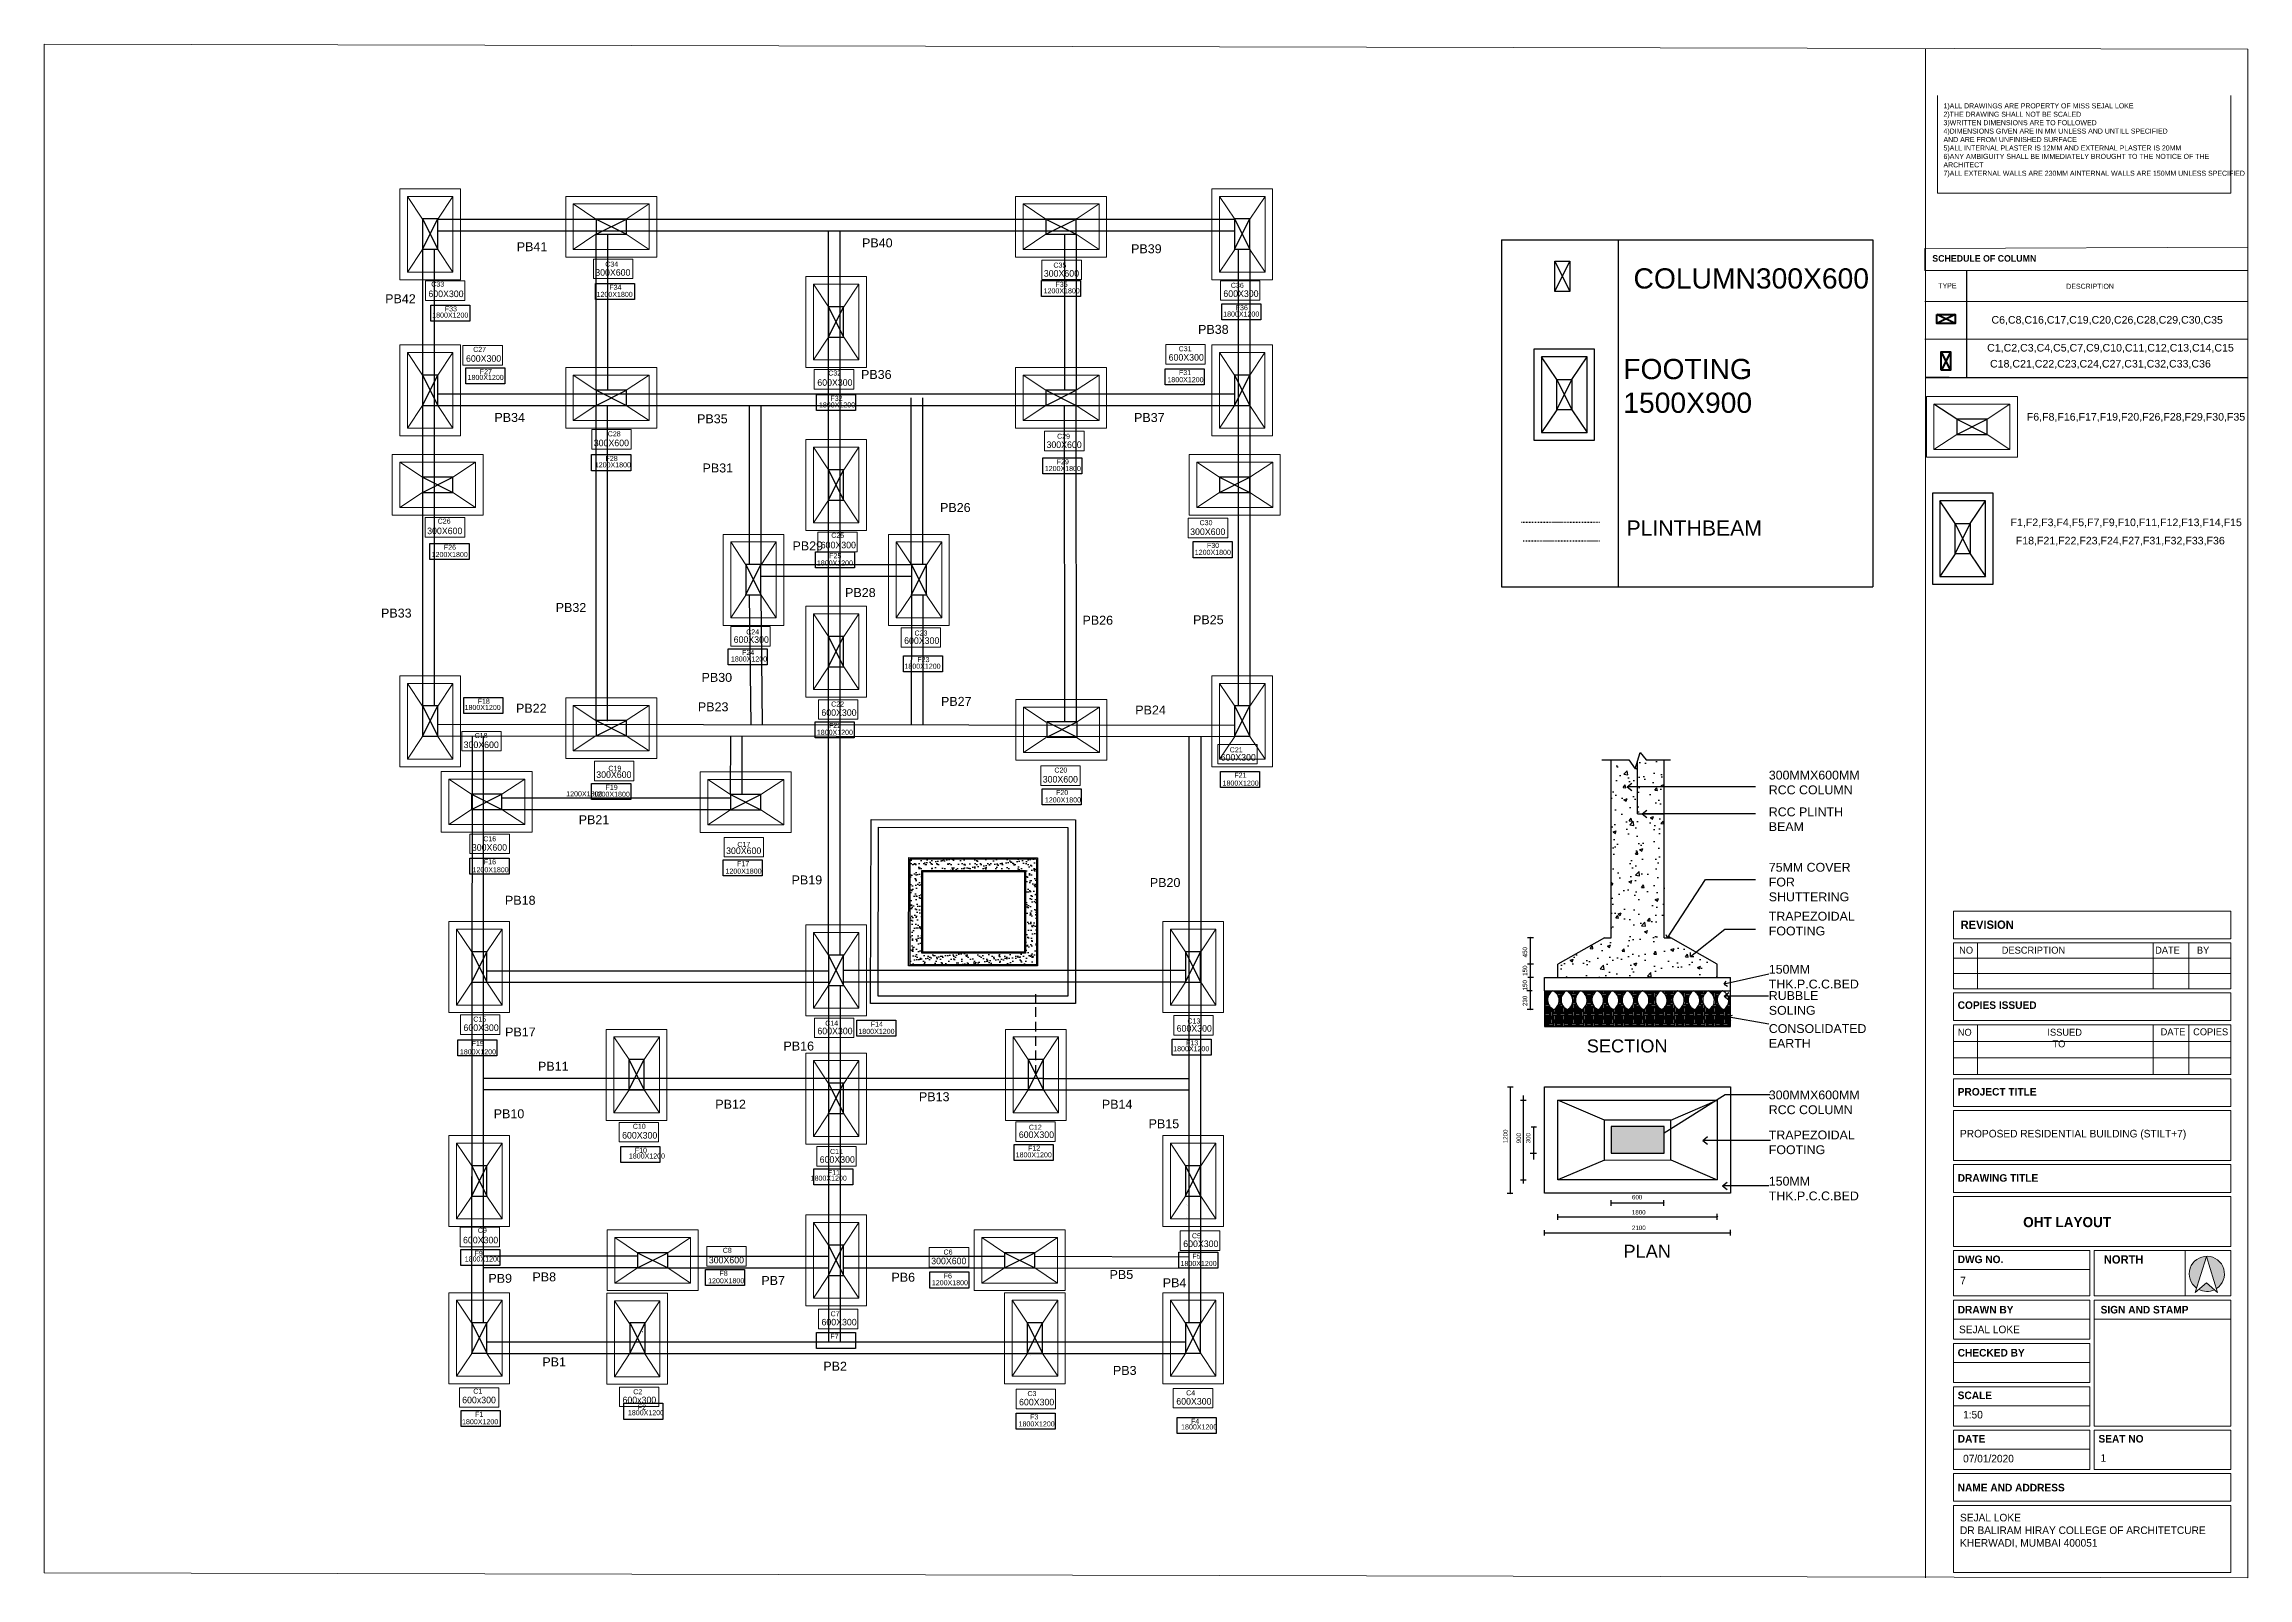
# Model space of a CAD drawing. Header units: millimetres. Extents: x -1932176 to 78768, y -1967 to 1266654.
# Drawn here: x -1797349 to -1753758, y 1167279 to 1197619 of the extents above; entities that cross this region are included whole.
import ezdxf

# ---------------------------------------------------------------- set-up
doc = ezdxf.new("R2010")
doc.units = ezdxf.units.MM
for name, pattern in [('ACAD_ISO03W100', [30, 12, -18]), ('DASHDOTX2', [50.8, 25.4, -12.7, 0, -12.7]), ('DASHED2', [9.525, 6.35, -3.175])]:
    doc.linetypes.add(name, pattern=pattern)
for name, color, linetype, lineweight in [('CENTERLINE', 251, 'DASHDOTX2', 15), ('exterior', 255, 'Continuous', 25), ('GH', 7, 'Continuous', 20), ('Layer2', 7, 'Continuous', 5), ('SHEET', 7, 'Continuous', 13), ('text', 252, 'Continuous', 5)]:
    doc.layers.add(name, color=color, linetype=linetype, lineweight=lineweight)
doc.layers.add('column', color=7, linetype='Continuous')
doc.layers.add('window 1', color=50, linetype='Continuous')
doc.layers.add('foundation', color=160, linetype='Continuous', lineweight=9, transparency=0.1)
doc.styles.add('20 scale', font='ARIALN.TTF', dxfattribs={"height": 0.2})
doc.styles.get("Standard").update_dxf_attribs({"font": 'arial.ttf'})

msp = doc.modelspace()

# ---------------------------------------------------------------- texts
at = {"transparency": 16777216, "attachment_point": 1}
for s, width, gutter_width, insert, char_height in [('COLUMN300X600', 4793.6868165, 11139.68641, (-1765910.79549, 1193183.47236), 400), ('{\\fCentury Gothic|b1|i0|c0|p34;SCHEDULE OF COLUMN}', 3849.7581024, 1065.26846, (-1760001.10861, 1193444.03393), 130), ('FOOTING 1500X900', 93.567035, 11139.68641, (-1766113.01665, 1191391.20507), 400), ('PLINTHBEAM', 115.8467036, 1490.11719, (-1766048.56077, 1188196.51496), 300)]:
    msp.add_mtext_dynamic_manual_height_columns(s, width=width, gutter_width=gutter_width, heights=[0], dxfattribs=dict(at, insert=insert, char_height=char_height))
at = {"color": 252, "ltscale": 30, "char_height": 100, "attachment_point": 1}
for s, width, insert in [('\\P1200X1800', 1.3378704, (-1786420.45591, 1192884.62436)), ('F34', 0.0813718, (-1786168.56379, 1192858.2233)), ('\\P1200X1800', 1.3378704, (-1777578.17814, 1192954.76481)), ('F35', 0.0813718, (-1777343.64346, 1192916.6746)), ('\\P1800X1200', 1.3378704, (-1789671.83598, 1192474.55434)), ('F33', 0.0813718, (-1789422.81008, 1192431.81301)), ('\\P1800X1200', 1.3378704, (-1774027.17807, 1192495.77428)), ('F36', 0.0813718, (-1773779.38701, 1192455.23499)), ('\\P1800X1200', 1.3378704, (-1788971.84125, 1191241.9608)), ('F27', 0.0813718, (-1788731.2287, 1191189.43859)), ('\\P1800X1200', 1.3378704, (-1775129.92168, 1191197.32921)), ('F31', 0.0813718, (-1774902.24495, 1191171.59777)), ('\\P1800X1200', 1.3378704, (-1782021.98976, 1190697.75379)), ('F32', 0.0813718, (-1781795.53816, 1190661.25503)), ('\\P1200X1800', 1.3378704, (-1786455.88328, 1189512.55645)), ('F28', 0.0813718, (-1786243.64346, 1189472.43267)), ('\\P1200X1800', 1.3378704, (-1777555.38137, 1189439.90292)), ('F29', 0.0813718, (-1777319.23942, 1189407.57213)), ('\\P1200X1800', 1.3378704, (-1789683.01229, 1187739.00066)), ('F26', 0.0813718, (-1789441.76981, 1187716.00337)), ('F25', 0.0813718, (-1781818.69079, 1187549.10767)), ('\\P1200X1800', 1.3378704, (-1774588.95288, 1187782.34458)), ('F30', 0.0813718, (-1774348.45836, 1187752.13943)), ('\\P1800X1200', 1.3378704, (-1782063.91765, 1187571.25695)), ('\\P1800X1200', 1.3378704, (-1783763.15719, 1185672.56991)), ('F24', 0.0813718, (-1783542.04345, 1185634.00712)), ('\\P1800X1200', 1.3378704, (-1780331.38529, 1185529.71477)), ('F23', 0.0813718, (-1780076.41975, 1185494.1145)), ('\\P1800X1200', 1.3378704, (-1789031.55398, 1184714.0264)), ('F18', 0.0813718, (-1788773.10131, 1184670.96498)), ('\\P1800X1200', 1.3378704, (-1782064.60407, 1184222.37496)), ('F22', 0.0813718, (-1781824.73674, 1184190.21412)), ('F21', 0.0813718, (-1773805.87555, 1183206.94767)), ('\\P1200X1800', 1.3378704, (-1787021.49919, 1183005.40184)), ('\\P1200X1800', 1.3378704, (-1786478.17814, 1182997.28974)), ('F19', 0.0813718, (-1786243.64346, 1182966.80857)), ('\\P1200X1800', 1.3378704, (-1777552.64148, 1182884.65715)), ('F20', 0.0813718, (-1777332.85481, 1182864.12892)), ('\\P1800X1200', 1.3378704, (-1774038.71687, 1183216.94699)), ('\\P1200X1800', 1.3378704, (-1788873.69724, 1181504.01219)), ('F16', 0.0813718, (-1788650.34512, 1181493.80936)), ('F17', 0.0813718, (-1783642.99351, 1181457.30524)), ('\\P1200X1800', 1.3378704, (-1783871.22586, 1181475.96802)), ('F14', 0.0813718, (-1780996.44846, 1178284.80546)), ('F15', 0.0813718, (-1788891.04057, 1177900.36107)), ('\\P1800X1200', 1.3378704, (-1781242.42371, 1178307.02665)), ('F13', 0.0813718, (-1774761.72409, 1177913.18574)), ('\\P1800X1200', 1.3378704, (-1789124.17432, 1177901.64272)), ('\\P1800X1200', 1.3378704, (-1775015.66029, 1177964.0082)), ('\\P1800X1200', 1.3378704, (-1785782.21073, 1175841.59346)), ('F10', 0.0813718, (-1785664.8583, 1175787.11109)), ('\\P1800X1200', 1.3378704, (-1778131.27359, 1175864.62631)), ('F12', 0.0813718, (-1777886.66517, 1175830.38042)), ('\\P1800X1200', 1.3378704, (-1782186.48904, 1175403.02616)), ('F11', 0.0813718, (-1781846.55817, 1175346.83847)), ('\\P1800X1200', 1.3378704, (-1789028.55872, 1173804.50867)), ('F9', 0.0813718, (-1788834.05759, 1173750.0263)), ('\\P1800X1200', 1.3378704, (-1774870.30727, 1173715.60445)), ('F5', 0.0813718, (-1774636.79604, 1173694.09732)), ('\\P1200X1800', 1.3378704, (-1784215.01794, 1173374.19636)), ('F8', 0.0813718, (-1783989.66159, 1173356.62888)), ('\\P1200X1800', 1.3378704, (-1779789.21743, 1173335.03126)), ('F6', 0.0813718, (-1779554.84054, 1173305.67056)), ('F7', 0.0813718, (-1781795.53816, 1172111.23224)), ('F1', 0.0813718, (-1788825.3292, 1170565.44983)), ('\\P1800X1200', 1.3378704, (-1785800.93902, 1170764.2197)), ('F2', 0.0813718, (-1785605.21005, 1170708.03201)), ('F3', 0.0813718, (-1777845.08441, 1170515.30189)), ('\\P1800X1200', 1.3378704, (-1789081.48533, 1170586.043)), ('\\P1800X1200', 1.3378704, (-1778073.62713, 1170542.63013)), ('\\P1800X1200', 1.3378704, (-1774859.37207, 1170482.74102)), ('F4', 0.0813718, (-1774664.25702, 1170426.14405))]:
    msp.add_mtext_dynamic_manual_height_columns(s, width=width, gutter_width=12.5, heights=[0], dxfattribs=dict(at, insert=insert))
at = {"transparency": 33554687, "attachment_point": 1}
for s, width, insert, char_height in [('300MMX600MM\\PRCC COLUMN', 1854.0108779, (-1763234.39923, 1183246.64473), 175.1685886), ('RCC PLINTH BEAM', 1739.0221688, (-1763234.39923, 1182519.59633), 175.1685886), ('75MM COVER FOR SHUTTERING', 1750.3066286, (-1763234.39923, 1181423.04877), 175.1685886), ('TRAPEZOIDAL\\PFOOTING', 1750.5173621, (-1763234.39923, 1180455.3216), 175.1685886), ('150MM THK.P.C.C.BED', 1625.8851128, (-1763234.39923, 1179405.78728), 175.1685886), ('RUBBLE SOLING', 1745.3167386, (-1763234.39923, 1178885.49441), 175.1685886), ('SECTION', 2042.0295564, (-1766835.73937, 1177930.89433), 257.497825), ('CONSOLIDATED\\PEARTH', 1745.3167386, (-1763234.39923, 1178232.96885), 175.1685886), ('300MMX600MM\\PRCC COLUMN', 1915.545654, (-1763234.39923, 1176920.145), 175.1685886), ('TRAPEZOIDAL\\PFOOTING', 1750.5173621, (-1763234.39923, 1176128.7929), 175.1685886), ('600', 314.2655787, (-1765941.00717, 1174853.75586), 87.584294), ('150MM THK.P.C.C.BED', 1692.5043462, (-1763234.39923, 1175214.54687), 175.1685886), ('1800', 314.2655787, (-1765942.97043, 1174555.42516), 87.584294), ('2100', 314.2655787, (-1765941.00717, 1174248.67459), 87.584294), ('PLAN', 2042.0295564, (-1766110.57983, 1173869.85378), 257.497825)]:
    msp.add_mtext_dynamic_manual_height_columns(s, width=width, gutter_width=1, heights=[0], dxfattribs=dict(at, insert=insert, char_height=char_height))
at = {"transparency": 33554687, "char_height": 87.584294, "attachment_point": 1, "rotation": 90}
for s, insert in [('450', (-1768101.47752, 1179554.24855)), ('150', (-1768101.47752, 1179189.08218)), ('150', (-1768101.47752, 1178899.86232)), ('230', (-1768101.47752, 1178590.46967)), ('1200', (-1768487.49961, 1175876.32383)), ('900', (-1768224.54804, 1175876.32383)), ('300', (-1768037.50728, 1175876.32383))]:
    msp.add_mtext_dynamic_manual_height_columns(s, width=314.2655787, gutter_width=1, heights=[0], dxfattribs=dict(at, insert=insert))
at = {"layer": 'CENTERLINE'}
for s, p in [('PB41', (-1787999.85478, 1193522.05997)), ('PB40', (-1781170.44014, 1193597.82846)), ('PB39', (-1775848.8568, 1193481.49184)), ('PB42', (-1790603.00562, 1192492.87405)), ('PB38', (-1774523.77433, 1191887.08027)), ('PB36', (-1781190.69117, 1190994.66445)), ('PB34', (-1788442.21465, 1190144.60694)), ('PB35', (-1784433.38908, 1190118.56774)), ('PB37', (-1775790.06199, 1190143.42271)), ('PB31', (-1784325.74624, 1189145.61608)), ('PB26', (-1779627.55421, 1188363.24774)), ('PB29', (-1782545.8782, 1187604.45053)), ('PB32', (-1787229.56968, 1186385.68844)), ('PB28', (-1781505.72444, 1186681.6764)), ('PB33', (-1790684.88785, 1186275.20932)), ('PB26', (-1776809.73936, 1186134.64028)), ('PB25', (-1774623.22028, 1186144.48764)), ('PB30', (-1784345.11915, 1185003.0684)), ('PB22', (-1788014.65062, 1184393.51442)), ('PB23', (-1784417.27996, 1184421.60388)), ('PB27', (-1779608.82628, 1184528.8651)), ('PB24', (-1775766.01098, 1184358.12591)), ('PB21', (-1786774.79188, 1182188.41722)), ('PB19', (-1782563.75133, 1180996.99752)), ('PB20', (-1775477.70191, 1180945.22349)), ('PB18', (-1788233.06022, 1180594.27404)), ('PB17', (-1788229.77312, 1177989.59378)), ('PB16', (-1782724.30639, 1177711.67637)), ('PB11', (-1787579.90626, 1177310.98932)), ('PB10', (-1788455.71274, 1176371.58895)), ('PB12', (-1784072.47628, 1176560.74456)), ('PB13', (-1780044.97739, 1176708.85887)), ('PB14', (-1776426.7649, 1176559.33898)), ('PB15', (-1775502.11816, 1176174.82993)), ('PB9', (-1788561.24966, 1173116.33835)), ('PB8', (-1787689.1266, 1173145.25787)), ('PB7', (-1783162.01147, 1173074.05198)), ('PB6', (-1780588.43677, 1173138.82762)), ('PB5', (-1776274.11286, 1173191.68627)), ('PB4', (-1775221.89717, 1173029.21731)), ('PB1', (-1787493.75003, 1171463.98812)), ('PB2', (-1781936.10154, 1171378.06515)), ('PB3', (-1776207.4461, 1171294.62684))]:
    msp.add_text(s, height=177.016682, dxfattribs=at).set_placement(p)
at = {"layer": 'exterior', "linetype": 'ByBlock', "lineweight": 20, "transparency": 16777216}
for s, p in [('C6,C8,C16,C17,C19,C20,C26,C28,C29,C30,C35', (-1758830.16894, 1192089.24468)), ('C1,C2,C3,C4,C5,C7,C9,C10,C11,C12,C13,C14,C15', (-1758915.68165, 1191537.18187)), ('C18,C21,C22,C23,C24,C27,C31,C32,C33,C36', (-1758858.65856, 1191221.06013)), ('F6,F8,F16,F17,F19,F20,F26,F28,F29,F30,F35', (-1758131.92479, 1190171.05276)), ('F1,F2,F3,F4,F5,F7,F9,F10,F11,F12,F13,F14,F15', (-1758453.18946, 1188083.40433)), ('F18,F21,F22,F23,F24,F27,F31,F32,F33,F36', (-1758349.85795, 1187722.10859))]:
    msp.add_text(s, height=150, dxfattribs=at).set_placement(p)
at = {"layer": 'Layer2', "color": 252, "linetype": 'ByBlock', "lineweight": 9, "true_color": 0x939598, "transparency": 16777216, "char_height": 130, "attachment_point": 1}
for s, insert in [('{\\fCentury Gothic|b0|i0|c0|p34;300X600}', (-1786447.0647, 1193166.37424)), ('{\\fCentury Gothic|b0|i0|c0|p34;300X600}', (-1777574.24682, 1193147.33624)), ('{\\fCentury Gothic|b0|i0|c0|p34;600X300}', (-1789747.87877, 1192743.84715)), ('{\\fCentury Gothic|b0|i0|c0|p34;600X300}', (-1774023.12407, 1192747.25204)), ('{\\fCentury Gothic|b0|i0|c0|p34;600X300}', (-1789004.12699, 1191464.34828)), ('{\\fCentury Gothic|b0|i0|c0|p34;600X300}', (-1775105.40284, 1191486.80342)), ('{\\fCentury Gothic|b0|i0|c0|p34;600X300}', (-1782055.0323, 1190989.55571)), ('{\\fCentury Gothic|b0|i0|c0|p34;300X600}', (-1786476.02872, 1189794.27295)), ('{\\fCentury Gothic|b0|i0|c0|p34;300X600}', (-1777521.71345, 1189759.20522)), ('{\\fCentury Gothic|b0|i0|c0|p34;300X600}', (-1789771.69273, 1188055.15325)), ('{\\fCentury Gothic|b0|i0|c0|p34;300X600}', (-1774680.07583, 1188038.33397)), ('{\\fCentury Gothic|b0|i0|c0|p34;600X300}', (-1781986.84366, 1187774.79052)), ('{\\fCentury Gothic|b0|i0|c0|p34;600X300}', (-1783709.43605, 1185904.72389)), ('{\\fCentury Gothic|b0|i0|c0|p34;600X300}', (-1780337.32185, 1185883.58958)), ('{\\fCentury Gothic|b0|i0|c0|p34;600X300}', (-1781974.21878, 1184460.09383)), ('{\\fCentury Gothic|b0|i0|c0|p34;300X600}', (-1789050.55109, 1183823.65576)), ('{\\fCentury Gothic|b0|i0|c0|p34;600X300}', (-1774076.59656, 1183575.01759)), ('{\\fCentury Gothic|b0|i0|c0|p34;300X600}', (-1786427.00985, 1183233.88955)), ('{\\fCentury Gothic|b0|i0|c0|p34;300X600}', (-1777595.78351, 1183141.71237)), ('{\\fCentury Gothic|b0|i0|c0|p34;300X600}', (-1788887.86493, 1181792.97039)), ('{\\fCentury Gothic|b0|i0|c0|p34;300X600}', (-1783859.04379, 1181728.05358)), ('{\\fCentury Gothic|b0|i0|c0|p34;600X300}', (-1789053.13108, 1178227.65352)), ('{\\fCentury Gothic|b0|i0|c0|p34;600X300}', (-1782053.37307, 1178162.34437)), ('{\\fCentury Gothic|b0|i0|c0|p34;600X300}', (-1774946.93277, 1178213.21084)), ('{\\fCentury Gothic|b0|i0|c0|p34;600X300}', (-1778068.66583, 1176110.97567)), ('{\\fCentury Gothic|b0|i0|c0|p34;600X300}', (-1785916.05799, 1176099.29754)), ('{\\fCentury Gothic|b0|i0|c0|p34;600X300}', (-1782008.07713, 1175620.82268)), ('{\\fCentury Gothic|b0|i0|c0|p34;600X300}', (-1789062.5048, 1174026.89347)), ('{\\fCentury Gothic|b0|i0|c0|p34;600X300}', (-1774816.79995, 1173953.58276)), ('{\\fCentury Gothic|b0|i0|c0|p34;300X600}', (-1784200.93978, 1173632.09659)), ('{\\fCentury Gothic|b0|i0|c0|p34;300X600}', (-1779802.0673, 1173614.46512)), ('{\\fCentury Gothic|b0|i0|c0|p34;600X300}', (-1781971.96425, 1172403.40624)), ('{\\fCentury Gothic|b0|i0|c0|p34;600x300}', (-1789079.31682, 1170864.03929)), ('{\\fCentury Gothic|b0|i0|c0|p34;600x300}', (-1785908.07517, 1170864.03929)), ('{\\fCentury Gothic|b0|i0|c0|p34;600X300}', (-1778064.59441, 1170822.1276)), ('{\\fCentury Gothic|b0|i0|c0|p34;600X300}', (-1774954.11844, 1170837.28835))]:
    msp.add_mtext_dynamic_manual_height_columns(s, width=741.9718666, gutter_width=57.3737, heights=[0], dxfattribs=dict(at, insert=insert))
at = {"layer": 'Layer2', "linetype": 'ByBlock', "lineweight": 9, "transparency": 16777216, "char_height": 100, "attachment_point": 1}
for s, insert in [('{\\fCentury Gothic|b0|i0|c0|p34;TYPE}', (-1759881.85831, 1192888.62859)), ('{\\fCentury Gothic|b0|i0|c0|p34;DESCRIPTION}', (-1757351.34028, 1192877.83427))]:
    msp.add_mtext(s, dxfattribs=dict(at, insert=insert))
at = {"layer": 'SHEET', "color": 18, "linetype": 'ByBlock', "lineweight": 9, "true_color": 0x000000, "insert": (-1759779.54222, 1196447.42332), "char_height": 100, "attachment_point": 1}
msp.add_mtext_dynamic_manual_height_columns('{\\fCentury Gothic|b0|i0|c0|p34;1)ALL DRAWINGS ARE PROPERTY OF MISS SEJAL LOKE\\P2)THE DRAWING SHALL NOT BE SCALED \\P3)WRITTEN DIMENSIONS ARE TO FOLLOWED \\P4)DIMENSIONS GIVEN ARE IN MM UNLESS AND UNTILL SPECIFIED \\PAND ARE FROM UNFINISHED SURFACE \\P5)ALL INTERNAL PLASTER IS 12MM AND EXTERNAL PLASTER IS 20MM\\P6)ANY AMBIGUITY SHALL BE IMMEDIATELY BROUGHT TO THE NOTICE OF THE ARCHITECT \\P7)ALL EXTERNAL WALLS ARE 230MM AINTERNAL WALLS ARE 150MM UNLESS SPECIFIED}', width=5543.582225, gutter_width=57.3737, heights=[0], dxfattribs=at)
at = {"layer": 'SHEET', "color": 18, "linetype": 'Continuous', "lineweight": 9, "ltscale": 50, "true_color": 0x000000, "attachment_point": 1, "style": '20 scale'}
for s, width, heights, insert, char_height in [('{\\fCentury Gothic|b1|i0|c0|p34;REVISION  }', 66.4831048, [6.59764], (-1759441.38956, 1180282.57196), 164.6116632), ('\\pi-135.47;{\\fCentury Gothic|b0|i0|c0|p34;NO}', 8.7279214, [4.14976], (-1759333.13396, 1179764.7771), 137.176386), ('\\pi-565.24;{\\fCentury Gothic|b0|i0|c0|p34;DESCRIPTION}', 34.9161875, [4.14976], (-1758061.69368, 1179764.7771), 137.176386), ('\\pi-215.3;{\\fCentury Gothic|b0|i0|c0|p34;DATE}', 12.8232824, [4.14976], (-1755377.56607, 1179764.7771), 137.176386), ('\\pi-93.109;{\\fCentury Gothic|b0|i0|c0|p34;BY}', 13.5326087, [4.14976], (-1754673.94546, 1179764.7771), 137.176386), ('\\pi-135.47;{\\fCentury Gothic|b0|i0|c0|p34;NO}', 8.7279214, [4.14976], (-1759361.541, 1178140.90271), 137.176386), ('\\pi-215.3;{\\fCentury Gothic|b0|i0|c0|p34;DATE}', 12.8232824, [4.14976], (-1755268.9962, 1178149.72722), 137.176386), ('\\pi-319.39;{\\fCentury Gothic|b0|i0|c0|p34;COPIES}', 13.5326087, [4.14976], (-1754522.37427, 1178149.72722), 137.176386), ('{\\fCentury Gothic|b1|i0|c0|p34;NORTH}', 30.7331048, [4.78312], (-1756607.14317, 1173661.2746), 164.6116632), ('{\\fCentury Gothic|b0|i0|c0|p34;7}', 689.9624133, [4.78312], (-1759448.55285, 1173236.69783), 150), ('{\\fCentury Gothic|b0|i0|c0|p34;SEJAL LOKE}', 2212.0658659, [4.78312], (-1759472.43725, 1172269.85995), 150), ('{\\fCentury Gothic|b0|i0|c0|p34;1:50}', 30.7331048, [4.78312], (-1759391.47591, 1170583.47977), 150), ('{\\fCentury Gothic|b0|i0|c0|p34;07/01/2020}', 1240.2372357, [4.78312], (-1759391.47591, 1169714.41846), 150), ('{\\fCentury Gothic|b0|i0|c0|p34;1}', 689.9624133, [4.78312], (-1756672.32123, 1169726.68535), 150)]:
    msp.add_mtext_dynamic_manual_height_columns(s, width=width, gutter_width=1125, heights=heights, dxfattribs=dict(at, insert=insert, char_height=char_height))
at = {"layer": 'SHEET', "linetype": 'ByBlock', "lineweight": 20, "attachment_point": 1}
for s, width, insert, char_height in [('{\\fCentury Gothic|b1|i0|c0|p34;COPIES ISSUED}', 2437.1509055, (-1759498.30389, 1178684.26908), 150), ('{\\fCentury Gothic|b1|i0|c0|p34;PROJECT TITLE}', 2437.1509055, (-1759498.30389, 1176970.9345), 150), ('{\\fCentury Gothic|b0|i0|c0|p34;PROPOSED RESIDENTIAL BUILDING (STILT+7)}', 4907.5748606, (-1759452.81358, 1176142.11912), 150), ('{\\fCentury Gothic|b1|i0|c0|p34;DRAWING TITLE}', 2437.1509055, (-1759498.30389, 1175265.91021), 150), ('{\\fCentury Gothic|b1|i0|c0|p34;OHT LAYOUT}', 4907.5748606, (-1758202.98905, 1174417.46037), 200), ('{\\fCentury Gothic|b1|i0|c0|p34;DWG NO.}', 2437.1509055, (-1759498.30389, 1173655.99008), 150), ('{\\fCentury Gothic|b1|i0|c0|p34;DRAWN BY}', 2437.1509055, (-1759498.30389, 1172660.27177), 150), ('{\\fCentury Gothic|b1|i0|c0|p34;SIGN AND STAMP}', 2437.1509055, (-1756671.09034, 1172660.27177), 150), ('{\\fCentury Gothic|b1|i0|c0|p34;CHECKED BY}', 2437.1509055, (-1759498.30389, 1171808.33955), 150), ('{\\fCentury Gothic|b1|i0|c0|p34;SCALE}', 2437.1509055, (-1759498.30389, 1170965.8289), 150), ('{\\fCentury Gothic|b1|i0|c0|p34;DATE}', 2437.1509055, (-1759498.30389, 1170106.91763), 150), ('{\\fCentury Gothic|b1|i0|c0|p34;SEAT NO }', 2437.1509055, (-1756713.62325, 1170106.91763), 150), ('{\\fCentury Gothic|b1|i0|c0|p34;NAME AND ADDRESS}', 2437.1509055, (-1759498.30389, 1169140.56674), 150), ('{\\fCentury Gothic|b0|i0|c0|p34;SEJAL LOKE\\PDR BALIRAM HIRAY COLLEGE OF ARCHITETCURE \\PKHERWADI, MUMBAI 400051}', 4907.5748606, (-1759452.81358, 1168547.60772), 150)]:
    msp.add_mtext_dynamic_manual_height_columns(s, width=width, gutter_width=57.3737, heights=[0], dxfattribs=dict(at, insert=insert, char_height=char_height))
at = {"layer": 'SHEET', "color": 18, "linetype": 'Continuous', "lineweight": 9, "ltscale": 50, "true_color": 0x000000}
note = msp.add_mtext_dynamic_manual_height_columns('\\pi-271.72;{\\fCentury Gothic|b0|i0|c0|p34;ISSUED }', width=34.9161875, gutter_width=430.8795, heights=[4.14976, 0], dxfattribs=dict(at, insert=(-1758090.10072, 1178140.90271), char_height=137.176386, attachment_point=1, style='20 scale'))
for column, words in zip(note.columns.linked_columns, ['\\pi-99.249;{\\fCentury Gothic|b0|i0|c0|p34;TO}']):
    column.text = words
at = {"layer": 'text', "color": 252, "true_color": 0x939598, "transparency": 16777216, "char_height": 99.743185, "attachment_point": 1}
for s, insert in [('C34', (-1786249.66962, 1193316.21193)), ('C35', (-1777384.43177, 1193295.94922)), ('C33', (-1789690.58875, 1192920.69889)), ('C36', (-1773874.7873, 1192896.79619)), ('C27', (-1788862.20217, 1191629.93233)), ('C31', (-1774907.92191, 1191642.67126)), ('C32', (-1781839.38134, 1191161.78725)), ('C28', (-1786200.19049, 1189959.3843)), ('C29', (-1777311.99218, 1189911.44659)), ('C26', (-1789564.70125, 1188232.93251)), ('C25', (-1781778.40384, 1187951.54419)), ('C30', (-1774494.41105, 1188202.28787)), ('C24', (-1783462.23988, 1186040.54004)), ('C23', (-1780131.68145, 1186018.89775)), ('C22', (-1781781.65407, 1184614.31541)), ('C18', (-1788832.95071, 1183990.87678)), ('C21', (-1773897.29494, 1183708.9425)), ('C19', (-1786187.14095, 1183343.38092)), ('C20', (-1777365.26195, 1183308.18845)), ('C16', (-1788662.58576, 1181949.25317)), ('C17', (-1783635.71502, 1181837.54495)), ('C15', (-1788859.92605, 1178382.02697)), ('C14', (-1781899.29581, 1178301.52521)), ('C13', (-1774734.01848, 1178345.28112)), ('C10', (-1785704.37197, 1176262.33488)), ('C12', (-1777871.08203, 1176243.79409)), ('C11', (-1781803.60026, 1175765.31342)), ('C9', (-1788769.15675, 1174204.8772)), ('C5', (-1774645.21516, 1174096.07103)), ('C8', (-1783925.47315, 1173809.07109)), ('C6', (-1779558.2553, 1173774.82529)), ('C7', (-1781792.69433, 1172553.89633)), ('C1', (-1788860.59856, 1171023.13825)), ('C2', (-1785695.95044, 1171012.28615)), ('C3', (-1777898.55147, 1170975.70954)), ('C4', (-1774759.86212, 1170990.4042))]:
    msp.add_mtext_dynamic_manual_height_columns(s, width=1.2192188, gutter_width=1, heights=[0], dxfattribs=dict(at, insert=insert))

# ---------------------------------------------------------------- blocks, each defined once
blk = doc.blocks.new('col1')
at = {"layer": 'column'}
for p, q in [((13602, 15737), (13902, 15737)), ((13602, 15137), (13602, 15737)), ((13902, 15737), (13902, 15137)), ((13902, 15137), (13602, 15137))]:
    blk.add_line(p, q, dxfattribs=at)

# ---------------------------------------------------------------- hatches: boundary and pattern name
at = {"transparency": 33554687}
h = msp.add_hatch(dxfattribs=at)
h.set_pattern_fill('AR-CONC', color=256, scale=87.584294)
h.set_pattern_definition([(50, (-2032321.2, 1151757.4), (628.2073, -54.961), [65.6882, -722.5704]), (355, (-2032321.2, 1151757.4), (-121.5244, 658.8022), [52.5506, -578.0563]), (100.45144, (-2032268.86, 1151752.8), (506.6829, 603.8412), [55.8264, -614.0904]), (46.1842, (-2032321.2, 1151932.54), (934.7358, -144.969), [98.5323, -1083.8556]), (96.63564, (-2032243.3, 1151920.5), (818.617, 853.175), [83.7396, -921.136]), (351.18416, (-2032321.2, 1151932.5), (818.617, 853.175), [78.826, -867.0845]), (21, (-2032233.63, 1151888.75), (522.7968, -352.6309), [65.6882, -722.5704]), (326, (-2032233.6, 1151888.75), (213.106, 635.1175), [52.5506, -578.0563]), (71.45144, (-2032190.06, 1151859.37), (735.9028, 282.4866), [55.8264, -614.0904]), (37.5, (-2032321.21, 1151757.38), (10.65012, 291.56273), [0, -571.0496, 0, -586.81477, 0, -580.24595]), (7.5, (-2032321.2, 1151757.38), (230.4076, 345.4427), [0, -334.572, 0, -557.91195, 0, -221.15034]), (327.5, (-2032516.52, 1151757.38), (467.54461, -19.75453), [0, -218.96074, 0, -683.1575, 0, -906.49745]), (317.5, (-2032604.1, 1151757.38), (510.7795, 87.67624), [0, -284.64896, 0, -453.68664, 0, -643.74456])])
h.paths.add_polyline_path([(-1765172.71627, 1179942.44722), (-1765304.09271, 1179942.44722), (-1765304.09271, 1182569.97605), (-1765374.16014, 1182569.97605), (-1765374.16014, 1181518.96452), (-1766285.0368, 1181518.96452), (-1766285.0368, 1182569.97605), (-1766355.10424, 1182569.97605), (-1766355.10424, 1179942.44722), (-1766486.48068, 1179942.44722), (-1767406.11577, 1179416.94146), (-1767406.11577, 1179154.18858), (-1764253.08118, 1179154.18858), (-1764253.08118, 1179416.94146)])
h.paths.add_polyline_path([(-1765374.16014, 1182569.97605), (-1766285.0368, 1182569.97605), (-1766285.0368, 1181518.96452), (-1765374.16014, 1181518.96452)], flags=17)
h.paths.add_polyline_path([(-1765304.09271, 1183445.819), (-1765621.78551, 1183445.819), (-1765740.22083, 1183591.65563), (-1765839.55398, 1183267.31436), (-1765961.81055, 1183445.819), (-1766355.10424, 1183445.819), (-1766355.10424, 1182569.97605), (-1766285.0368, 1182569.97605), (-1765374.16014, 1182569.97605), (-1765304.09271, 1182569.97605)])
at = {"ltscale": 30}
h = msp.add_hatch(dxfattribs=at)
h.set_pattern_fill('AR-SAND', color=256, scale=3.2)
h.set_pattern_definition([(37.5, (-1769038.39, 1100782.96), (-5.1201, 156.61224), [0, -123.5456, 0, -138.176, 0, -132.08]), (7.5, (-1769038.39, 1100782.96), (143.84745, 229.38403), [0, -66.6496, 0, -111.3536, 0, -42.672]), (327.5, (-1769138.36, 1100782.96), (253.11756, 0.4599), [0, -40.64, 0, -146.304, 0, -191.008]), (317.5, (-1769138.36, 1100782.96), (244.33806, 71.3374), [0, -20.32, 0, -95.9104, 0, -109.728])])
h.paths.add_polyline_path([(-1780097.89301, 1181502.01534), (-1780215.7844, 1181502.0453), (-1780216.31619, 1179409.42674), (-1780097.89301, 1179409.40451)])
h.paths.add_polyline_path([(-1778104.04615, 1181501.50866), (-1780097.89301, 1181502.01534), (-1780097.89301, 1179409.40451), (-1778104.04615, 1179409.03015), (-1778104.04615, 1179638.9961), (-1779986.08961, 1179639.42674), (-1779985.78394, 1181259.46864), (-1779985.7162, 1181271.41651), (-1778104.04615, 1181271.41107)])
h.paths.add_polyline_path([(-1777786.61187, 1181501.428), (-1778104.04615, 1181501.50866), (-1778104.04615, 1181271.41107), (-1777936.08597, 1181271.41058), (-1777936.45949, 1179638.95776), (-1778104.04615, 1179638.9961), (-1778104.04615, 1179409.03015), (-1777786.61187, 1179408.97055)])
h.paths.add_polyline_path([(-1777718.08597, 1181501.41058), (-1777786.61187, 1181501.428), (-1777786.61187, 1179408.97055), (-1777718.47374, 1179408.95776)])
at = {"transparency": 33554687}
h = msp.add_hatch(dxfattribs=at)
h.set_pattern_fill('EARTH', color=256, scale=300)
h.set_pattern_definition([(0, (-1928525.16, 1235187.59), (75, 75), [75, -75]), (0, (-1928525.16, 1235215.716), (75, 75), [75, -75]), (0, (-1928525.16, 1235243.84), (75, 75), [75, -75]), (90, (-1928515.784, 1235253.216), (-75, 75), [75, -75]), (90, (-1928487.66, 1235253.216), (-75, 75), [75, -75]), (90, (-1928459.534, 1235253.216), (-75, 75), [75, -75])])
h.paths.add_polyline_path([(-1763990.32829, 1178785.74169), (-1764040.78946, 1178785.74169, -0.3896151865), (-1764129.52831, 1178522.74728, -0.6264843223), (-1764148.29833, 1178891.43569), (-1764436.30239, 1178891.43569, -0.6264843223), (-1764417.53237, 1178522.74728, -0.6264843223), (-1764436.30239, 1178891.43569), (-1764724.30542, 1178891.43569, -0.6264843223), (-1764705.5354, 1178522.74728, -0.6264843223), (-1764724.30542, 1178891.43569), (-1765031.72557, 1178891.43569, -0.6264843223), (-1765012.95556, 1178522.74728, -0.6264843223), (-1765031.72557, 1178891.43569), (-1765372.2169, 1178891.43569, -0.6264843223), (-1765353.44688, 1178522.74728, -0.6264843223), (-1765372.2169, 1178891.43569), (-1765730.11399, 1178891.43569, -0.6264843223), (-1765711.34397, 1178522.74728, -0.6264843223), (-1765730.11399, 1178891.43569), (-1766030.24135, 1178891.43569, -0.6264843223), (-1766011.47133, 1178522.74728, -0.6264843223), (-1766030.24135, 1178891.43569), (-1766326.36748, 1178891.43569, -0.6264843223), (-1766307.59747, 1178522.74728, -0.6264843223), (-1766326.36748, 1178891.43569), (-1766628.49699, 1178891.43569, -0.6264843223), (-1766609.72697, 1178522.74728, -0.6264843223), (-1766628.49699, 1178891.43569), (-1766952.60406, 1178891.43569, -0.6264843223), (-1766933.83404, 1178522.74728, -0.6264843223), (-1766952.60406, 1178891.43569), (-1767237.61717, 1178891.43569, -0.6264843223), (-1767218.84715, 1178522.74728, -0.6264843223), (-1767237.61717, 1178891.43569), (-1767505.21326, 1178891.43569, -0.6264843223), (-1767486.44325, 1178522.74728, -0.6264843223), (-1767505.21326, 1178891.43569), (-1767668.86865, 1178891.43569), (-1767668.86865, 1178188.41693), (-1763990.32829, 1178188.41693)])
at = {"layer": 'SHEET', "linetype": 'ByBlock', "lineweight": 20, "transparency": 33554687}
h = msp.add_hatch(color=0, dxfattribs=at)
h.dxf.hatch_style = 1
h.paths.add_polyline_path([(-1754577.76094, 1173637.92969), (-1754380.10242, 1173002.35511, 3.231701641), (-1754772.58369, 1173011.4736)])
h.paths.add_polyline_path([(-1754577.76094, 1173114.43886), (-1754729.4468, 1172984.99489, 0.2347967333), (-1754420.12782, 1172979.91968)])
at = {"layer": 'window 1', "transparency": 33554687}
h = msp.add_hatch(color=0, dxfattribs=at)
h.dxf.hatch_style = 1
h.paths.add_polyline_path([(-1765304.09271, 1175680.06997), (-1765304.09271, 1176205.57574), (-1766355.10424, 1176205.57574), (-1766355.10424, 1175680.06997)])

# ---------------------------------------------------------------- linework, layer by layer
for p, q in [((-1789863.64231, 1194159.13726), (-1789563.64231, 1193559.13726)), ((-1789863.64231, 1193559.13726), (-1789563.64231, 1194159.13726)), ((-1786432.2553, 1193855.83847), (-1785832.2553, 1194155.83847)), ((-1786432.2553, 1194155.83847), (-1785832.2553, 1193855.83847)), ((-1777532.2553, 1193855.83847), (-1776932.2553, 1194155.83847)), ((-1777532.2553, 1194155.83847), (-1776932.2553, 1193855.83847)), ((-1773800.74561, 1194159.38264), (-1773500.74561, 1193559.38264)), ((-1773800.74561, 1193559.38264), (-1773500.74561, 1194159.38264)), ((-1781834.15001, 1192422.60709), (-1781534.15001, 1191822.60709)), ((-1781834.15001, 1191822.60709), (-1781534.15001, 1192422.60709)), ((-1789863.1425, 1191072.60709), (-1789563.1425, 1190472.60709)), ((-1789863.1425, 1190472.60709), (-1789563.1425, 1191072.60709)), ((-1786432.2553, 1190472.60709), (-1785832.2553, 1190772.60709)), ((-1786432.2553, 1190772.60709), (-1785832.2553, 1190472.60709)), ((-1777532.2553, 1190472.60709), (-1776932.2553, 1190772.60709)), ((-1777532.2553, 1190772.60709), (-1776932.2553, 1190472.60709)), ((-1759517.5342, 1189897.56136), (-1758917.5342, 1190197.56136)), ((-1759517.5342, 1190197.56136), (-1758917.5342, 1189897.56136)), ((-1781834.14627, 1189200.13202), (-1781534.14627, 1188600.13202)), ((-1781834.14627, 1188600.13202), (-1781534.14627, 1189200.13202)), ((-1789862.91879, 1188751.2002), (-1789262.91879, 1189051.2002)), ((-1789862.91879, 1189051.2002), (-1789262.91879, 1188751.2002)), ((-1774101.60178, 1188749.06332), (-1773501.60178, 1189049.06332)), ((-1774101.60178, 1189049.06332), (-1773501.60178, 1188749.06332)), ((-1783469.53322, 1187322.60709), (-1783169.53322, 1186722.60709)), ((-1783469.53322, 1186722.60709), (-1783169.53322, 1187322.60709)), ((-1780194.97739, 1187322.60709), (-1779894.97739, 1186722.60709)), ((-1780194.97739, 1186722.60709), (-1779894.97739, 1187322.60709)), ((-1781834.15001, 1185902.60709), (-1781534.15001, 1185302.60709)), ((-1781834.15001, 1185302.60709), (-1781534.15001, 1185902.60709)), ((-1789862.2553, 1184528.79361), (-1789562.2553, 1183928.79361)), ((-1789862.2553, 1183928.79361), (-1789562.2553, 1184528.79361)), ((-1773801.94603, 1184528.17506), (-1773501.94603, 1183928.17506)), ((-1773801.94603, 1183928.17506), (-1773501.94603, 1184528.17506)), ((-1786432.2553, 1183937.14663), (-1785832.2553, 1184237.14663)), ((-1786432.2553, 1184237.14663), (-1785832.2553, 1183937.14663)), ((-1777514.80775, 1183909.47824), (-1776914.80775, 1184209.47824)), ((-1777514.80775, 1184209.47824), (-1776914.80775, 1183909.47824)), ((-1788893.06476, 1182479.19463), (-1788293.06476, 1182779.19463)), ((-1788893.06476, 1182779.19463), (-1788293.06476, 1182479.19463)), ((-1783769.79471, 1182473.78124), (-1783169.79471, 1182773.78124)), ((-1783769.79471, 1182773.78124), (-1783169.79471, 1182473.78124)), ((-1777718.08597, 1181501.41058), (-1777718.47374, 1179408.95776)), ((-1777698.08597, 1181521.41058), (-1777698.53814, 1179388.95776)), ((-1779985.78394, 1181259.46864), (-1779986.08961, 1179639.42674)), ((-1779966.08584, 1179659.42267), (-1779966.08584, 1181251.41646)), ((-1777956.09021, 1181251.41064), (-1777956.42813, 1179659.26667)), ((-1777956.08597, 1181271.41483), (-1777956.08597, 1181271.41064)), ((-1777936.08597, 1181271.41058), (-1777936.45949, 1179638.95776)), ((-1788891.55446, 1179662.79626), (-1788591.55446, 1179062.79626)), ((-1788891.55446, 1179062.79626), (-1788591.55446, 1179662.79626)), ((-1781834.15001, 1179599.98346), (-1781534.15001, 1178999.98346)), ((-1781834.15001, 1178999.98346), (-1781534.15001, 1179599.98346)), ((-1774773.22028, 1179662.79733), (-1774473.22028, 1179062.79733)), ((-1774773.22028, 1179062.79733), (-1774473.22028, 1179662.79733)), ((-1785780.81435, 1177532.79309), (-1785480.81435, 1176932.79309)), ((-1785780.81435, 1176932.79309), (-1785480.81435, 1177532.79309)), ((-1777883.69626, 1177532.79309), (-1777583.69626, 1176932.79309)), ((-1777883.69626, 1176932.79309), (-1777583.69626, 1177532.79309)), ((-1781834.52313, 1177063.44265), (-1781534.52313, 1176463.44265)), ((-1781834.52313, 1176463.44265), (-1781534.52313, 1177063.44265)), ((-1788891.55446, 1175433.30122), (-1788591.55446, 1174833.30122)), ((-1788891.55446, 1174833.30122), (-1788591.55446, 1175433.30122)), ((-1774773.22028, 1175433.30128), (-1774473.22028, 1174833.30128)), ((-1774773.22028, 1174833.30128), (-1774473.22028, 1175433.30128)), ((-1785613.03426, 1173412.39865), (-1785013.03426, 1173712.39865)), ((-1785613.03426, 1173712.39865), (-1785013.03426, 1173412.39865)), ((-1781834.52313, 1173862.39865), (-1781534.52313, 1173262.39865)), ((-1781834.52313, 1173262.39865), (-1781534.52313, 1173862.39865)), ((-1778351.47635, 1173412.39865), (-1777751.47635, 1173712.39865)), ((-1778351.47635, 1173712.39865), (-1777751.47635, 1173412.39865)), ((-1788891.55446, 1172322.79269), (-1788591.55446, 1171722.79269)), ((-1788891.55446, 1171722.79269), (-1788591.55446, 1172322.79269)), ((-1785762.93597, 1172322.79269), (-1785462.93597, 1171722.79269)), ((-1785762.93597, 1171722.79269), (-1785462.93597, 1172322.79269)), ((-1777901.57464, 1172322.79269), (-1777601.57464, 1171722.79269)), ((-1777901.57464, 1171722.79269), (-1777601.57464, 1172322.79269)), ((-1774773.22028, 1172322.79269), (-1774473.22028, 1171722.79269)), ((-1774773.22028, 1171722.79269), (-1774473.22028, 1172322.79269))]:
    msp.add_line(p, q)
at = {"ltscale": 30}
for p, q in [((-1789562.44189, 1194156.73642), (-1773799.66788, 1194156.73642)), ((-1776932.2553, 1194175.24202), (-1776932.2553, 1194175.64829)), ((-1789862.44189, 1193556.73642), (-1789862.2553, 1184528.79361)), ((-1789632.44189, 1193556.74117), (-1789632.2553, 1184528.79836)), ((-1789562.44189, 1193926.73642), (-1773799.66788, 1193926.73642)), ((-1786432.50069, 1193855.71578), (-1786432.50069, 1190772.4844)), ((-1786202.50069, 1193855.71578), (-1786202.50069, 1190772.4844)), ((-1781834.15001, 1179599.98346), (-1781834.15001, 1193926.73642)), ((-1781604.15001, 1179599.98346), (-1781604.15001, 1193926.73642)), ((-1777162.2553, 1193855.85677), (-1777162.50069, 1190772.5027)), ((-1776932.2553, 1193855.83847), (-1776932.50069, 1190772.4844)), ((-1773729.66788, 1193556.73017), (-1773729.42249, 1184523.12174)), ((-1773499.66788, 1193556.73642), (-1773499.42249, 1184523.12799)), ((-1789846.83111, 1191512.60261), (-1789846.82841, 1191512.60261)), ((-1760137.11521, 1191025.21742), (-1753757.67205, 1191025.21742)), ((-1789561.94208, 1190700.20624), (-1773805.87555, 1190700.20624)), ((-1780195.37775, 1187322.60709), (-1780195.37775, 1190622.60709)), ((-1779965.37775, 1187322.60709), (-1779965.37775, 1190622.60709)), ((-1759517.5342, 1190197.56136), (-1759967.5342, 1190497.56136)), ((-1789561.94208, 1190470.20624), (-1773805.87555, 1190470.20624)), ((-1786432.2553, 1184228.79361), (-1786432.2553, 1190470.20624)), ((-1786202.2553, 1184228.79361), (-1786202.2553, 1190470.20624)), ((-1783396.7307, 1187322.60709), (-1783396.7307, 1190470.20624)), ((-1783166.7307, 1187322.60709), (-1783166.7307, 1190470.20624)), ((-1777155.8798, 1184203.69922), (-1777162.50056, 1190472.24148)), ((-1776925.87993, 1184203.94215), (-1776932.50069, 1190472.4844)), ((-1783169.53322, 1187322.60709), (-1780194.97739, 1187322.60709)), ((-1783169.53322, 1187092.60709), (-1780194.97739, 1187092.60709)), ((-1783399.52052, 1186720.19049), (-1783372.52371, 1184150.90709)), ((-1783169.53322, 1186722.60709), (-1783142.53641, 1184153.32369)), ((-1780194.97739, 1186722.60709), (-1780197.7007, 1184150.2061)), ((-1779964.97752, 1186722.3636), (-1779967.70083, 1184149.9626)), ((-1773805.63205, 1184143.43904), (-1789562.6753, 1184160.12047)), ((-1773805.87555, 1183913.43917), (-1789562.91879, 1183930.12059)), ((-1788890.35404, 1172320.39185), (-1788878.064, 1183929.39556)), ((-1788660.35404, 1172320.39185), (-1788658.81901, 1183929.16346)), ((-1783769.79471, 1182773.78124), (-1783768.57703, 1183923.98633)), ((-1783539.79484, 1182773.53774), (-1783538.57716, 1183923.74284)), ((-1774702.01986, 1172320.39185), (-1774696.88366, 1183914.38245)), ((-1774472.01986, 1172320.39185), (-1774459.74598, 1183914.1314)), ((-1788293.31014, 1182709.07194), (-1783761.9211, 1182709.07194)), ((-1788293.31014, 1182479.07194), (-1783761.9211, 1182479.07194)), ((-1788590.35404, 1179290.39542), (-1781834.15001, 1179290.39542)), ((-1774773.22028, 1179292.79733), (-1781534.15001, 1179292.79733)), ((-1788590.35404, 1179060.39542), (-1781834.15001, 1179060.39542)), ((-1781834.52313, 1178999.98346), (-1781834.52313, 1171950.39185)), ((-1781604.52313, 1178999.98346), (-1781604.52313, 1171950.39185)), ((-1774773.22028, 1179062.79733), (-1781534.15001, 1179062.79733)), ((-1777582.49583, 1177160.39225), (-1788660.35404, 1177160.39225)), ((-1777582.49583, 1177160.39225), (-1774702.01986, 1177160.39225)), ((-1777582.49583, 1176930.39225), (-1788660.35404, 1176930.39225)), ((-1777582.49583, 1176930.39225), (-1774702.01986, 1176930.39225)), ((-1785613.03426, 1173642.39865), (-1788660.35404, 1173642.39865)), ((-1785013.27964, 1173642.27596), (-1781834.52313, 1173642.27596)), ((-1781534.52313, 1173642.27596), (-1778351.72173, 1173642.27596)), ((-1777751.06991, 1173642.27504), (-1774701.36804, 1173633.63212)), ((-1785613.03426, 1173412.39865), (-1788660.35404, 1173412.39865)), ((-1785013.27964, 1173412.27596), (-1781834.52313, 1173412.27596)), ((-1781534.52313, 1173412.27596), (-1778351.72173, 1173412.27596)), ((-1777751.72173, 1173412.27596), (-1774702.01986, 1173403.63304)), ((-1788590.35404, 1171950.39185), (-1774772.01986, 1171950.39185)), ((-1788590.35404, 1171720.39185), (-1774772.01986, 1171720.39185))]:
    msp.add_line(p, q, dxfattribs=at)
at = {"transparency": 16777216}
for p, q in [((-1768522.10686, 1193748.10562), (-1768522.10686, 1186882.78023)), ((-1768522.10686, 1193748.10562), (-1761174.86404, 1193748.10562)), ((-1767469.28468, 1192725.3363), (-1767469.28468, 1193325.3363)), ((-1767469.28468, 1193325.3363), (-1767169.28468, 1193325.3363)), ((-1767469.28468, 1192725.3363), (-1767169.28468, 1193325.3363)), ((-1767469.28468, 1193325.3363), (-1767169.28468, 1192725.3363)), ((-1767169.28468, 1193325.3363), (-1767169.28468, 1192725.3363)), ((-1767169.28468, 1192725.3363), (-1767469.28468, 1192725.3363)), ((-1766679.79413, 1191583.97456), (-1767879.79413, 1191583.97456)), ((-1767879.79413, 1191583.97456), (-1767879.79413, 1189783.97456)), ((-1767729.79413, 1191433.97456), (-1767729.79413, 1189933.97456)), ((-1766829.79413, 1191433.97456), (-1767729.79413, 1191433.97456)), ((-1767429.79413, 1190983.97456), (-1767729.79413, 1191433.97456)), ((-1767129.79413, 1190983.97456), (-1766829.79413, 1191433.97456)), ((-1766829.79413, 1189933.97456), (-1766829.79413, 1191433.97456)), ((-1766679.79413, 1189783.97456), (-1766679.79413, 1191583.97456)), ((-1767429.79413, 1190383.97456), (-1767429.79413, 1190983.97456)), ((-1767429.79413, 1190983.97456), (-1767129.79413, 1190983.97456)), ((-1767429.79413, 1190383.97456), (-1767129.79413, 1190983.97456)), ((-1767429.79413, 1190983.97456), (-1767129.79413, 1190383.97456)), ((-1767129.79413, 1190983.97456), (-1767129.79413, 1190383.97456)), ((-1767429.79413, 1190383.97456), (-1767729.79413, 1189933.97456)), ((-1767129.79413, 1190383.97456), (-1767429.79413, 1190383.97456)), ((-1767129.79413, 1190383.97456), (-1766829.79413, 1189933.97456)), ((-1767879.79413, 1189783.97456), (-1766679.79413, 1189783.97456)), ((-1767729.79413, 1189933.97456), (-1766829.79413, 1189933.97456)), ((-1758799.68358, 1188735.99475), (-1759999.68358, 1188735.99475)), ((-1759999.68358, 1188735.99475), (-1759999.68358, 1186935.99475)), ((-1759849.68358, 1188585.99475), (-1759849.68358, 1187085.99475)), ((-1758949.68358, 1188585.99475), (-1759849.68358, 1188585.99475)), ((-1759549.68358, 1188135.99475), (-1759849.68358, 1188585.99475)), ((-1759249.68358, 1188135.99475), (-1758949.68358, 1188585.99475)), ((-1758949.68358, 1187085.99475), (-1758949.68358, 1188585.99475)), ((-1758799.68358, 1186935.99475), (-1758799.68358, 1188735.99475)), ((-1759549.68358, 1187535.99475), (-1759549.68358, 1188135.99475)), ((-1759549.68358, 1188135.99475), (-1759249.68358, 1188135.99475)), ((-1759549.68358, 1187535.99475), (-1759249.68358, 1188135.99475)), ((-1759549.68358, 1188135.99475), (-1759249.68358, 1187535.99475)), ((-1759249.68358, 1188135.99475), (-1759249.68358, 1187535.99475)), ((-1759549.68358, 1187535.99475), (-1759849.68358, 1187085.99475)), ((-1759249.68358, 1187535.99475), (-1759549.68358, 1187535.99475)), ((-1759249.68358, 1187535.99475), (-1758949.68358, 1187085.99475)), ((-1759849.68358, 1187085.99475), (-1758949.68358, 1187085.99475)), ((-1768522.10686, 1186882.78023), (-1761174.86404, 1186882.78023)), ((-1759999.68358, 1186935.99475), (-1758799.68358, 1186935.99475)), ((-1780215.80451, 1181502.0661), (-1780215.7844, 1181502.06609)), ((-1780215.7844, 1181502.0453), (-1777718.08597, 1181501.41058)), ((-1779985.7162, 1181271.41651), (-1777936.08597, 1181271.41058)), ((-1779966.08584, 1181251.41646), (-1777956.09021, 1181251.41064)), ((-1777936.09054, 1181251.41058), (-1777936.08598, 1181251.41058))]:
    msp.add_line(p, q, dxfattribs=at)
at = {"linetype": 'ByBlock', "transparency": 16777216}
for p, q in [((-1766209.70361, 1186882.78023), (-1766209.70361, 1193748.10562)), ((-1761174.86404, 1193748.10562), (-1761174.86404, 1186882.78023)), ((-1759321.53081, 1193137.94303), (-1759321.53081, 1191025.21742))]:
    msp.add_line(p, q, dxfattribs=at)
at = {"color": 244, "ltscale": 30, "true_color": 0x991b1e}
msp.add_line((-1759667.43489, 1191025.21742), (-1760137.11521, 1191025.21742), dxfattribs=at)
at = {"linetype": 'ACAD_ISO03W100', "transparency": 16777216}
for p, q in [((-1768125.31157, 1188162.05549), (-1766586.49828, 1188162.05549)), ((-1768092.98256, 1187793.86376), (-1766567.10345, 1187793.86376))]:
    msp.add_line(p, q, dxfattribs=at)
at = {"transparency": 33554687}
for p, q in [((-1765879.26505, 1183282.38861), (-1765779.9319, 1183606.72988)), ((-1765779.9319, 1183606.72988), (-1765661.49658, 1183460.89325)), ((-1766536.80686, 1183460.89325), (-1766001.52162, 1183460.89325)), ((-1766355.10424, 1179942.44722), (-1766355.10424, 1183445.819)), ((-1766001.52162, 1183460.89325), (-1765879.26505, 1183282.38861)), ((-1765829.59847, 1182393.54772), (-1765829.59847, 1183444.55925)), ((-1765661.49658, 1183460.89325), (-1765179.11785, 1183460.89325)), ((-1765304.09271, 1179942.44722), (-1765304.09271, 1183445.819)), ((-1765304.09271, 1182393.54772), (-1765304.09271, 1183444.55925)), ((-1766092.35136, 1182666.22596), (-1766092.35136, 1182673.33483)), ((-1766035.66478, 1182927.78699), (-1765944.25432, 1183001.66397)), ((-1765304.09271, 1182927.78699), (-1766035.66478, 1182927.78699)), ((-1766035.66478, 1182927.78699), (-1765944.25432, 1182853.91001)), ((-1763499.5361, 1182927.78699), (-1765304.09271, 1182927.78699)), ((-1765829.59847, 1182393.54772), (-1765304.09271, 1182393.54772)), ((-1765739.60628, 1182393.54772), (-1765648.19582, 1182467.4247)), ((-1763499.5361, 1182393.54772), (-1765739.60628, 1182393.54772)), ((-1765739.60628, 1182393.54772), (-1765648.19582, 1182319.67073)), ((-1765238.40449, 1179942.44722), (-1764486.48484, 1181094.09355)), ((-1764486.48484, 1181094.09355), (-1763499.5361, 1181094.09355)), ((-1764786.62344, 1179570.4915), (-1764106.07231, 1180111.28169)), ((-1764106.07231, 1180111.28169), (-1763499.5361, 1180111.28169)), ((-1767891.36409, 1179942.44722), (-1768005.57286, 1179942.44722)), ((-1767955.33433, 1179950.14517), (-1767942.03004, 1179936.01768)), ((-1767946.83332, 1178522.74728), (-1767946.83332, 1179942.44722)), ((-1766486.48068, 1179942.44722), (-1767406.11577, 1179416.94146)), ((-1766486.48068, 1179942.44722), (-1766355.10424, 1179942.44722)), ((-1765304.09271, 1179942.44722), (-1765172.71627, 1179942.44722)), ((-1765238.40449, 1179942.44722), (-1765266.00202, 1179996.98369)), ((-1765238.40449, 1179942.44722), (-1765186.84708, 1179968.53724)), ((-1764253.08118, 1179416.94146), (-1765172.71627, 1179942.44722)), ((-1764786.62344, 1179570.4915), (-1764786.62344, 1179648.45197)), ((-1767891.36409, 1179416.94146), (-1768006.40712, 1179416.94146)), ((-1767891.36409, 1179154.18858), (-1768002.12066, 1179154.18858)), ((-1767955.33433, 1179424.6394), (-1767942.03004, 1179410.51191)), ((-1767955.33433, 1179161.88652), (-1767942.03004, 1179147.75903)), ((-1767668.86865, 1178891.43569), (-1767668.86865, 1179154.18858)), ((-1767668.86865, 1179154.18858), (-1763990.32829, 1179154.18858)), ((-1767406.11577, 1179154.18858), (-1767406.11577, 1179416.94146)), ((-1764786.62344, 1179570.4915), (-1764717.2836, 1179570.4915)), ((-1764253.08118, 1179154.18858), (-1764253.08118, 1179416.94146)), ((-1763234.39923, 1179224.64432), (-1764115.94192, 1179022.81213)), ((-1763990.32829, 1178891.43569), (-1763990.32829, 1179154.18858)), ((-1767917.44573, 1178891.43569), (-1768020.85098, 1178891.43569)), ((-1767955.33433, 1178899.13363), (-1767942.03004, 1178885.00614)), ((-1767668.86865, 1178891.43569), (-1763990.32829, 1178891.43569)), ((-1767668.86865, 1178891.43569), (-1767668.86865, 1178188.41693)), ((-1764115.94192, 1179022.81213), (-1764075.2763, 1179082.55853)), ((-1764115.94192, 1179022.81213), (-1764053.33171, 1178986.71109)), ((-1764115.2834, 1178785.74169), (-1764023.87294, 1178859.61867)), ((-1763238.62132, 1178785.74169), (-1764115.2834, 1178785.74169)), ((-1764115.2834, 1178785.74169), (-1764023.87294, 1178711.86471)), ((-1763990.32829, 1178188.41693), (-1763990.32829, 1178891.43569)), ((-1767895.1099, 1178522.74728), (-1768015.96047, 1178522.74728)), ((-1767955.33433, 1178530.44523), (-1767942.03004, 1178516.31774)), ((-1764058.69872, 1178378.27915), (-1763954.44422, 1178410.4028)), ((-1763234.39923, 1178232.96885), (-1764058.69872, 1178378.27915)), ((-1764058.69872, 1178378.27915), (-1763990.32829, 1178289.3669)), ((-1763990.32829, 1178289.3669), (-1764058.69872, 1178378.27915)), ((-1767668.86865, 1178188.41693), (-1763990.32829, 1178188.41693)), ((-1768288.52683, 1176985.50225), (-1768402.7356, 1176985.50225)), ((-1768352.49707, 1176993.20019), (-1768339.19278, 1176979.0727)), ((-1768345.84493, 1174884.11338), (-1768345.84493, 1176986.13644)), ((-1768032.17574, 1176723.38356), (-1768147.21877, 1176723.38356)), ((-1768098.19827, 1176732.41057), (-1768084.89398, 1176718.28308)), ((-1768089.69726, 1175082.98525), (-1768089.69726, 1176824.56976)), ((-1766486.48068, 1176336.95218), (-1767406.11577, 1176731.0815)), ((-1764094.70978, 1176832.17391), (-1765304.09271, 1176079.03899)), ((-1765172.71627, 1176336.95218), (-1764253.08118, 1176731.0815)), ((-1763204.41512, 1176832.17391), (-1764094.70978, 1176832.17391)), ((-1767827.39384, 1176197.87779), (-1767938.15042, 1176197.87779)), ((-1767882.86308, 1176197.87779), (-1767918.87616, 1176197.87779)), ((-1767891.36409, 1176205.57574), (-1767878.0598, 1176191.44825)), ((-1767882.86308, 1175558.73856), (-1767882.86308, 1176197.87779)), ((-1765172.71627, 1176336.95218), (-1766486.48068, 1176336.95218)), ((-1766486.48068, 1175540.11664), (-1766486.48068, 1176336.95218)), ((-1765172.71627, 1175547.21431), (-1765172.71627, 1176336.95218)), ((-1767831.13965, 1175672.37203), (-1767951.99023, 1175672.37203)), ((-1767891.36409, 1175680.06997), (-1767878.0598, 1175665.94248)), ((-1767882.86308, 1175672.37203), (-1767884.1147, 1175672.37203)), ((-1764540.52432, 1175933.96685), (-1764449.11386, 1176007.84383)), ((-1763199.46089, 1175933.96685), (-1764540.52432, 1175933.96685)), ((-1764540.52432, 1175933.96685), (-1764449.11386, 1175860.08986)), ((-1766486.48068, 1175540.11664), (-1767406.11577, 1175154.5642)), ((-1766486.48068, 1175540.11664), (-1765172.71627, 1175547.21431)), ((-1765172.71627, 1175547.21431), (-1764253.08118, 1175154.5642)), ((-1768297.30232, 1174884.11338), (-1768411.51109, 1174884.11338)), ((-1768352.49707, 1174891.17712), (-1768339.19278, 1174877.04963)), ((-1768032.37916, 1175146.23207), (-1768146.58793, 1175146.23207)), ((-1768096.3494, 1175153.93001), (-1768083.04511, 1175139.80252)), ((-1764147.21852, 1175033.40391), (-1764055.80806, 1175107.28089)), ((-1763234.39923, 1175033.40391), (-1764147.21852, 1175033.40391)), ((-1764147.21852, 1175033.40391), (-1764055.80806, 1174959.52693)), ((-1767401.01529, 1174427.22652), (-1767415.14278, 1174413.92224)), ((-1767408.71323, 1174363.25628), (-1767408.71323, 1174474.01285)), ((-1767408.07904, 1174420.57438), (-1764255.04444, 1174420.57438)), ((-1766348.04049, 1174705.7638), (-1766362.16798, 1174692.45951)), ((-1766355.73844, 1174641.79356), (-1766355.73844, 1174752.55013)), ((-1766355.10424, 1174699.11166), (-1765312.60965, 1174699.11166)), ((-1765305.5459, 1174705.7638), (-1765319.67339, 1174692.45951)), ((-1765313.24384, 1174641.79356), (-1765313.24384, 1174752.55013)), ((-1764246.01743, 1174429.07539), (-1764260.14492, 1174415.7711)), ((-1764255.04444, 1174363.05286), (-1764255.04444, 1174478.0959)), ((-1767661.80491, 1174113.67205), (-1767675.9324, 1174100.36776)), ((-1767669.50285, 1174049.70181), (-1767669.50285, 1174160.45838)), ((-1767668.86865, 1174107.01991), (-1763990.32829, 1174107.01991)), ((-1763982.63035, 1174113.88576), (-1763996.75784, 1174100.58147)), ((-1763990.32829, 1174049.91552), (-1763990.32829, 1174164.12429))]:
    msp.add_line(p, q, dxfattribs=at)
at = {"linetype": 'ByBlock', "transparency": 33554687}
for p, q in [((-1780216.31619, 1179409.42674), (-1780215.7844, 1181502.06609)), ((-1779986.08961, 1179639.42674), (-1779985.7162, 1181271.41651)), ((-1779966.08584, 1181271.41202), (-1779966.08584, 1181271.41645)), ((-1777936.45949, 1179638.95776), (-1779986.08961, 1179639.42674)), ((-1779986.08584, 1179659.42674), (-1779986.08612, 1179659.42674)), ((-1777956.42813, 1179659.26667), (-1779966.08584, 1179659.42267)), ((-1777718.47374, 1179408.95776), (-1780216.31619, 1179409.42674)), ((-1785618.03883, 1177102.79309), (-1785618.03426, 1177102.79309)), ((-1785780.81435, 1176932.79309), (-1785480.81435, 1176932.79309)), ((-1785761.52154, 1171952.79309), (-1785761.52154, 1171952.78497)), ((-1785741.52154, 1171972.79309), (-1785741.52967, 1171972.79309)), ((-1785515.9517, 1172152.28457), (-1785515.89372, 1172152.28457)), ((-1785741.42807, 1171722.79269), (-1785741.42803, 1171722.70194)), ((-1777843.60657, 1171676.47448), (-1777843.60654, 1171676.38373))]:
    msp.add_line(p, q, dxfattribs=at)
at = {"color": 252, "linetype": 'DASHED2', "ltscale": 30}
msp.add_line((-1777733.69626, 1177232.79309), (-1777733.69626, 1178828.80752), dxfattribs=at)
at = {"color": 12, "ltscale": 30}
msp.add_line((-1788660.35404, 1176930.39225), (-1788660.35404, 1176930.39225), dxfattribs=at)
at = {"color": 252, "linetype": 'ByBlock', "true_color": 0x939598, "transparency": 33554687}
for p, q in [((-1774746.55299, 1174417.80432), (-1774746.55303, 1174417.71357)), ((-1774746.45952, 1174667.80473), (-1774746.4514, 1174667.80473)), ((-1774726.45952, 1174647.80473), (-1774726.45953, 1174647.7966))]:
    msp.add_line(p, q, dxfattribs=at)
for points in [[(-1789863.64231, 1193559.13726), (-1789563.64231, 1193559.13726), (-1789563.64231, 1194159.13726), (-1789863.64231, 1194159.13726)], [(-1786432.2553, 1193855.83847), (-1785832.2553, 1193855.83847), (-1785832.2553, 1194155.83847), (-1786432.2553, 1194155.83847)], [(-1777532.2553, 1193855.83847), (-1776932.2553, 1193855.83847), (-1776932.2553, 1194155.83847), (-1777532.2553, 1194155.83847)], [(-1773800.74561, 1193559.38264), (-1773500.74561, 1193559.38264), (-1773500.74561, 1194159.38264), (-1773800.74561, 1194159.38264)], [(-1781834.15001, 1191822.60709), (-1781534.15001, 1191822.60709), (-1781534.15001, 1192422.60709), (-1781834.15001, 1192422.60709)], [(-1789863.1425, 1190472.60709), (-1789563.1425, 1190472.60709), (-1789563.1425, 1191072.60709), (-1789863.1425, 1191072.60709)], [(-1786432.2553, 1190472.60709), (-1785832.2553, 1190472.60709), (-1785832.2553, 1190772.60709), (-1786432.2553, 1190772.60709)], [(-1777532.2553, 1190472.60709), (-1776932.2553, 1190472.60709), (-1776932.2553, 1190772.60709), (-1777532.2553, 1190772.60709)], [(-1759517.5342, 1189897.56136), (-1758917.5342, 1189897.56136), (-1758917.5342, 1190197.56136), (-1759517.5342, 1190197.56136)], [(-1781834.14627, 1188600.13202), (-1781534.14627, 1188600.13202), (-1781534.14627, 1189200.13202), (-1781834.14627, 1189200.13202)], [(-1789862.91879, 1188751.2002), (-1789262.91879, 1188751.2002), (-1789262.91879, 1189051.2002), (-1789862.91879, 1189051.2002)], [(-1774101.60178, 1188749.06332), (-1773501.60178, 1188749.06332), (-1773501.60178, 1189049.06332), (-1774101.60178, 1189049.06332)], [(-1783469.53322, 1186722.60709), (-1783169.53322, 1186722.60709), (-1783169.53322, 1187322.60709), (-1783469.53322, 1187322.60709)], [(-1780194.97739, 1186722.60709), (-1779894.97739, 1186722.60709), (-1779894.97739, 1187322.60709), (-1780194.97739, 1187322.60709)], [(-1781834.15001, 1185302.60709), (-1781534.15001, 1185302.60709), (-1781534.15001, 1185902.60709), (-1781834.15001, 1185902.60709)], [(-1789862.2553, 1183928.79361), (-1789562.2553, 1183928.79361), (-1789562.2553, 1184528.79361), (-1789862.2553, 1184528.79361)], [(-1773801.94603, 1183928.17506), (-1773501.94603, 1183928.17506), (-1773501.94603, 1184528.17506), (-1773801.94603, 1184528.17506)], [(-1786432.2553, 1183937.14663), (-1785832.2553, 1183937.14663), (-1785832.2553, 1184237.14663), (-1786432.2553, 1184237.14663)], [(-1777514.80775, 1183909.47824), (-1776914.80775, 1183909.47824), (-1776914.80775, 1184209.47824), (-1777514.80775, 1184209.47824)], [(-1788893.06476, 1182479.19463), (-1788293.06476, 1182479.19463), (-1788293.06476, 1182779.19463), (-1788893.06476, 1182779.19463)], [(-1783769.79471, 1182473.78124), (-1783169.79471, 1182473.78124), (-1783169.79471, 1182773.78124), (-1783769.79471, 1182773.78124)], [(-1788891.55446, 1179062.79626), (-1788591.55446, 1179062.79626), (-1788591.55446, 1179662.79626), (-1788891.55446, 1179662.79626)], [(-1781834.15001, 1178999.98346), (-1781534.15001, 1178999.98346), (-1781534.15001, 1179599.98346), (-1781834.15001, 1179599.98346)], [(-1774773.22028, 1179062.79733), (-1774473.22028, 1179062.79733), (-1774473.22028, 1179662.79733), (-1774773.22028, 1179662.79733)], [(-1785780.81435, 1176932.79309), (-1785480.81435, 1176932.79309), (-1785480.81435, 1177532.79309), (-1785780.81435, 1177532.79309)], [(-1777883.69626, 1176932.79309), (-1777583.69626, 1176932.79309), (-1777583.69626, 1177532.79309), (-1777883.69626, 1177532.79309)], [(-1781834.52313, 1176463.44265), (-1781534.52313, 1176463.44265), (-1781534.52313, 1177063.44265), (-1781834.52313, 1177063.44265)], [(-1788891.55446, 1174833.30122), (-1788591.55446, 1174833.30122), (-1788591.55446, 1175433.30122), (-1788891.55446, 1175433.30122)], [(-1774773.22028, 1174833.30128), (-1774473.22028, 1174833.30128), (-1774473.22028, 1175433.30128), (-1774773.22028, 1175433.30128)], [(-1785613.03426, 1173412.39865), (-1785013.03426, 1173412.39865), (-1785013.03426, 1173712.39865), (-1785613.03426, 1173712.39865)], [(-1781834.52313, 1173262.39865), (-1781534.52313, 1173262.39865), (-1781534.52313, 1173862.39865), (-1781834.52313, 1173862.39865)], [(-1778351.47635, 1173412.39865), (-1777751.47635, 1173412.39865), (-1777751.47635, 1173712.39865), (-1778351.47635, 1173712.39865)], [(-1788891.55446, 1171722.79269), (-1788591.55446, 1171722.79269), (-1788591.55446, 1172322.79269), (-1788891.55446, 1172322.79269)], [(-1785762.93597, 1171722.79269), (-1785462.93597, 1171722.79269), (-1785462.93597, 1172322.79269), (-1785762.93597, 1172322.79269)], [(-1777901.57464, 1171722.79269), (-1777601.57464, 1171722.79269), (-1777601.57464, 1172322.79269), (-1777901.57464, 1172322.79269)], [(-1774773.22028, 1171722.79269), (-1774473.22028, 1171722.79269), (-1774473.22028, 1172322.79269), (-1774773.22028, 1172322.79269)]]:
    msp.add_lwpolyline(points, close=True)
at = {"color": 252, "ltscale": 30}
for points in [[(-1786443.32571, 1192883.12215), (-1785671.02555, 1192883.12215), (-1785671.02555, 1192565.59092), (-1786443.32571, 1192565.59092)], [(-1777618.40538, 1192941.57345), (-1776846.10522, 1192941.57345), (-1776846.10522, 1192624.04222), (-1777618.40538, 1192624.04222)], [(-1789697.572, 1192456.71186), (-1788925.27184, 1192456.71186), (-1788925.27184, 1192139.18064), (-1789697.572, 1192139.18064)], [(-1774054.14893, 1192480.13384), (-1773281.84877, 1192480.13384), (-1773281.84877, 1192162.60262), (-1774054.14893, 1192162.60262)], [(-1789005.99062, 1191214.33744), (-1788233.69046, 1191214.33744), (-1788233.69046, 1190896.80622), (-1789005.99062, 1190896.80622)], [(-1775177.00687, 1191196.49662), (-1774404.70671, 1191196.49662), (-1774404.70671, 1190878.96539), (-1775177.00687, 1190878.96539)], [(-1782070.30009, 1190686.15388), (-1781297.99993, 1190686.15388), (-1781297.99993, 1190368.62266), (-1782070.30009, 1190368.62266)], [(-1786518.40538, 1189497.33152), (-1785746.10522, 1189497.33152), (-1785746.10522, 1189179.8003), (-1786518.40538, 1189179.8003)], [(-1777594.00134, 1189432.47098), (-1776821.70118, 1189432.47098), (-1776821.70118, 1189114.93975), (-1777594.00134, 1189114.93975)], [(-1789716.53174, 1187740.90222), (-1788944.23158, 1187740.90222), (-1788944.23158, 1187423.371), (-1789716.53174, 1187423.371)], [(-1782093.45271, 1187574.00652), (-1781321.15255, 1187574.00652), (-1781321.15255, 1187256.4753), (-1782093.45271, 1187256.4753)], [(-1774623.22028, 1187777.03828), (-1773850.92012, 1187777.03828), (-1773850.92012, 1187459.50706), (-1774623.22028, 1187459.50706)], [(-1783816.80537, 1185658.90597), (-1783044.50521, 1185658.90597), (-1783044.50521, 1185341.37475), (-1783816.80537, 1185341.37475)], [(-1780351.18168, 1185519.01335), (-1779578.88151, 1185519.01335), (-1779578.88151, 1185201.48212), (-1780351.18168, 1185201.48212)], [(-1789047.86324, 1184695.86383), (-1788275.56308, 1184695.86383), (-1788275.56308, 1184378.33261), (-1789047.86324, 1184378.33261)], [(-1782099.49867, 1184215.11297), (-1781327.1985, 1184215.11297), (-1781327.1985, 1183897.58174), (-1782099.49867, 1183897.58174)], [(-1774080.63747, 1183231.84652), (-1773308.33731, 1183231.84652), (-1773308.33731, 1182914.3153), (-1774080.63747, 1182914.3153)], [(-1786518.40538, 1182991.70742), (-1785746.10522, 1182991.70742), (-1785746.10522, 1182674.1762), (-1786518.40538, 1182674.1762)], [(-1777607.61673, 1182889.02777), (-1776835.31657, 1182889.02777), (-1776835.31657, 1182571.49655), (-1777607.61673, 1182571.49655)], [(-1788925.10704, 1181518.70821), (-1788152.80688, 1181518.70821), (-1788152.80688, 1181201.17699), (-1788925.10704, 1181201.17699)], [(-1783917.75543, 1181482.20409), (-1783145.45527, 1181482.20409), (-1783145.45527, 1181164.67286), (-1783917.75543, 1181164.67286)], [(-1781271.21039, 1178309.70431), (-1780498.91023, 1178309.70431), (-1780498.91023, 1177992.17309), (-1781271.21039, 1177992.17309)], [(-1789165.80249, 1177925.25992), (-1788393.50233, 1177925.25992), (-1788393.50233, 1177607.7287), (-1789165.80249, 1177607.7287)], [(-1775036.48602, 1177938.08459), (-1774264.18586, 1177938.08459), (-1774264.18586, 1177620.55337), (-1775036.48602, 1177620.55337)], [(-1785939.62022, 1175812.00994), (-1785167.32006, 1175812.00994), (-1785167.32006, 1175494.47872), (-1785939.62022, 1175494.47872)], [(-1778161.42709, 1175855.27927), (-1777389.12693, 1175855.27927), (-1777389.12693, 1175537.74805), (-1778161.42709, 1175537.74805)], [(-1782121.32009, 1175371.73732), (-1781349.01993, 1175371.73732), (-1781349.01993, 1175054.2061), (-1782121.32009, 1175054.2061)], [(-1789108.81951, 1173774.92515), (-1788336.51935, 1173774.92515), (-1788336.51935, 1173457.39393), (-1789108.81951, 1173457.39393)], [(-1774905.93475, 1173721.16426), (-1774133.63459, 1173721.16426), (-1774133.63459, 1173403.63304), (-1774905.93475, 1173403.63304)], [(-1784264.42351, 1173381.52773), (-1783492.12335, 1173381.52773), (-1783492.12335, 1173063.99651), (-1784264.42351, 1173063.99651)], [(-1779829.60247, 1173330.56941), (-1779057.3023, 1173330.56941), (-1779057.3023, 1173013.03819), (-1779829.60247, 1173013.03819)], [(-1782070.30009, 1172136.13109), (-1781297.99993, 1172136.13109), (-1781297.99993, 1171818.59987), (-1782070.30009, 1171818.59987)], [(-1789100.09112, 1170590.34868), (-1788327.79096, 1170590.34868), (-1788327.79096, 1170272.81746), (-1789100.09112, 1170272.81746)], [(-1785879.97198, 1170732.93086), (-1785107.67182, 1170732.93086), (-1785107.67182, 1170415.39963), (-1785879.97198, 1170415.39963)], [(-1778119.84634, 1170540.20073), (-1777347.54618, 1170540.20073), (-1777347.54618, 1170222.66951), (-1778119.84634, 1170222.66951)], [(-1774939.01894, 1170451.0429), (-1774166.71878, 1170451.0429), (-1774166.71878, 1170133.51168), (-1774939.01894, 1170133.51168)]]:
    msp.add_lwpolyline(points, close=True, dxfattribs=at)
at = {"transparency": 16777216}
for points in [[(-1776948.55851, 1178638.9346), (-1781000.01469, 1178639.56057), (-1780991.74562, 1182278.84179), (-1776948.06567, 1182271.12294)], [(-1777098.53815, 1178788.95777), (-1780849.67353, 1178789.53734), (-1780842.0867, 1182128.55584), (-1777098.08599, 1182121.40903)]]:
    msp.add_lwpolyline(points, close=True, dxfattribs=at)
msp.add_lwpolyline([(-1777698.53814, 1179388.95776), (-1780248.30893, 1179389.42674), (-1780243.45155, 1181527.19409), (-1777698.08597, 1181521.41058)], dxfattribs=at)
at = {"transparency": 33554687}
for points in [[(-1767668.86865, 1176993.83438), (-1763990.32829, 1176993.83438), (-1763990.32829, 1174891.81132), (-1767668.86865, 1174891.81132)], [(-1767406.11577, 1176731.0815), (-1764253.08118, 1176731.0815), (-1764253.08118, 1175154.5642), (-1767406.11577, 1175154.5642)]]:
    msp.add_lwpolyline(points, close=True, dxfattribs=at)
for centre, start, end in [((-1767406.44668, 1178711.64193), 118.781428773, 247.047423401), ((-1767585.20983, 1178702.54105), 298.781428773, 67.047423389), ((-1767138.85059, 1178711.64193), 118.781428773, 247.047423401), ((-1767317.61374, 1178702.54105), 298.781428773, 67.047423389), ((-1766853.83748, 1178711.64193), 118.781428773, 247.047423401), ((-1767032.60063, 1178702.54105), 298.781428773, 67.047423389), ((-1766529.7304, 1178711.64193), 118.781428773, 247.047423401), ((-1766708.49355, 1178702.54105), 298.781428773, 67.047423389), ((-1766227.6009, 1178711.64193), 118.781428773, 247.047423401), ((-1766406.36405, 1178702.54105), 298.781428773, 67.047423389), ((-1765931.47476, 1178711.64193), 118.781428773, 247.047423401), ((-1766110.23791, 1178702.54105), 298.781428773, 67.047423389), ((-1765631.34741, 1178711.64193), 118.781428773, 247.047423401), ((-1765810.11056, 1178702.54105), 298.781428773, 67.047423389), ((-1765273.45031, 1178711.64193), 118.781428773, 247.047423401), ((-1765452.21346, 1178702.54105), 298.781428773, 67.047423389), ((-1764932.95899, 1178711.64193), 118.781428773, 247.047423401), ((-1765111.72214, 1178702.54105), 298.781428773, 67.047423389), ((-1764625.53884, 1178711.64193), 118.781428773, 247.047423401), ((-1764804.30199, 1178702.54105), 298.781428773, 67.047423389), ((-1764337.5358, 1178711.64193), 118.781428773, 247.047423401), ((-1764516.29895, 1178702.54105), 298.781428773, 67.047423389), ((-1764049.53175, 1178711.64193), 118.781428773, 247.047423401), ((-1764228.2949, 1178702.54105), 298.781428773, 67.047423389)]:
    msp.add_arc(centre, 205.13565, start, end, dxfattribs=at)
at = {"layer": 'column', "linetype": 'ByBlock', "lineweight": 20, "transparency": 16777216}
msp.add_line((-1759911.02296, 1192268.63915), (-1759911.02296, 1192088.63915), dxfattribs=at)
at = {"layer": 'column'}
for p, q in [((-1773801.3684, 1191070.42947), (-1773501.3684, 1190470.42947)), ((-1773801.3684, 1190470.42947), (-1773501.3684, 1191070.42947))]:
    msp.add_line(p, q, dxfattribs=at)
at = {"layer": 'column', "color": 0, "linetype": 'ByBlock', "lineweight": 40, "transparency": 16777216}
msp.add_lwpolyline([(-1759911.02296, 1192268.63915), (-1759551.02296, 1192268.63915), (-1759551.02296, 1192088.63915), (-1759911.02296, 1192088.63915)], close=True, dxfattribs=at)
at = {"layer": 'column', "color": 0, "lineweight": 40, "transparency": 16777216}
msp.add_lwpolyline([(-1759822.19122, 1191168.46024), (-1759822.19122, 1191528.46024), (-1759642.19122, 1191528.46024), (-1759642.19122, 1191168.46024)], close=True, dxfattribs=at)
at = {"layer": 'column'}
msp.add_lwpolyline([(-1773801.3684, 1190470.42947), (-1773501.3684, 1190470.42947), (-1773501.3684, 1191070.42947), (-1773801.3684, 1191070.42947)], close=True, dxfattribs=at)
at = {"layer": 'foundation', "color": 5, "ltscale": 30}
for p, q in [((-1789862.44189, 1194156.73642), (-1790162.31919, 1194606.49103)), ((-1789562.44189, 1194156.73642), (-1789262.31919, 1194606.49103)), ((-1786432.50069, 1194155.71578), (-1786882.2553, 1194455.83847)), ((-1785832.50069, 1194155.71578), (-1785382.2553, 1194455.83847)), ((-1777532.50069, 1194155.71578), (-1777982.2553, 1194455.83847)), ((-1776932.50069, 1194155.71578), (-1776482.2553, 1194455.83847)), ((-1773799.66788, 1194156.73642), (-1774099.54518, 1194606.49103)), ((-1773499.66788, 1194156.73642), (-1773199.54518, 1194606.49103)), ((-1789862.44189, 1193556.73642), (-1790162.31919, 1193106.49103)), ((-1789562.44189, 1193556.73642), (-1789262.31919, 1193106.49103)), ((-1786432.50069, 1193855.71578), (-1786882.2553, 1193555.83847)), ((-1785832.50069, 1193855.71578), (-1785382.2553, 1193555.83847)), ((-1777532.50069, 1193855.71578), (-1777982.2553, 1193555.83847)), ((-1776932.50069, 1193855.71578), (-1776482.2553, 1193555.83847)), ((-1773799.66788, 1193556.73642), (-1774099.54518, 1193106.49103)), ((-1773499.66788, 1193556.73642), (-1773199.54518, 1193106.49103)), ((-1781832.94958, 1192420.20624), (-1782132.82689, 1192869.96086)), ((-1781532.94958, 1192420.20624), (-1781232.82689, 1192869.96086)), ((-1781832.94958, 1191820.20624), (-1782132.82689, 1191369.96086)), ((-1781532.94958, 1191820.20624), (-1781232.82689, 1191369.96086)), ((-1789861.94208, 1191070.20624), (-1790161.81938, 1191519.96086)), ((-1789561.94208, 1191070.20624), (-1789261.81938, 1191519.96086)), ((-1773801.25679, 1191070.20624), (-1774101.1341, 1191519.96086)), ((-1773501.25679, 1191070.20624), (-1773201.1341, 1191519.96086)), ((-1786432.50069, 1190772.4844), (-1786882.2553, 1191072.60709)), ((-1785832.50069, 1190772.4844), (-1785382.2553, 1191072.60709)), ((-1777532.50069, 1190772.4844), (-1777982.2553, 1191072.60709)), ((-1776932.50069, 1190772.4844), (-1776482.2553, 1191072.60709)), ((-1789861.94208, 1190470.20624), (-1790161.81938, 1190019.96086)), ((-1789561.94208, 1190470.20624), (-1789261.81938, 1190019.96086)), ((-1786432.50069, 1190472.4844), (-1786882.2553, 1190172.60709)), ((-1785832.50069, 1190472.4844), (-1785382.2553, 1190172.60709)), ((-1777532.50069, 1190472.4844), (-1777982.2553, 1190172.60709)), ((-1776932.50069, 1190472.4844), (-1776482.2553, 1190172.60709)), ((-1773801.25679, 1190470.20624), (-1774101.1341, 1190019.96086)), ((-1773501.25679, 1190470.20624), (-1773201.1341, 1190019.96086)), ((-1781833.47994, 1189198.79936), (-1782133.35725, 1189648.55398)), ((-1781533.47994, 1189198.79936), (-1781233.35725, 1189648.55398)), ((-1789863.16418, 1189051.07751), (-1790312.91879, 1189351.2002)), ((-1789263.16418, 1189051.07751), (-1788812.91879, 1189351.2002)), ((-1774097.5734, 1189051.07751), (-1774547.32802, 1189351.2002)), ((-1773497.5734, 1189051.07751), (-1773047.32802, 1189351.2002)), ((-1789863.16418, 1188751.07751), (-1790312.91879, 1188451.2002)), ((-1789263.16418, 1188751.07751), (-1788812.91879, 1188451.2002)), ((-1774097.5734, 1188751.07751), (-1774547.32802, 1188451.2002)), ((-1773497.5734, 1188751.07751), (-1773047.32802, 1188451.2002)), ((-1781833.47994, 1188598.79936), (-1782133.35725, 1188148.55398)), ((-1781533.47994, 1188598.79936), (-1781233.35725, 1188148.55398)), ((-1783468.33279, 1187320.20624), (-1783768.2101, 1187769.96086)), ((-1783168.33279, 1187320.20624), (-1782868.2101, 1187769.96086)), ((-1780193.77697, 1187320.20624), (-1780493.65428, 1187769.96086)), ((-1779893.77697, 1187320.20624), (-1779593.65428, 1187769.96086)), ((-1783468.33279, 1186720.20624), (-1783768.2101, 1186269.96086)), ((-1783168.33279, 1186720.20624), (-1782868.2101, 1186269.96086)), ((-1780193.77697, 1186720.20624), (-1780493.65428, 1186269.96086)), ((-1779893.77697, 1186720.20624), (-1779593.65428, 1186269.96086)), ((-1781832.94958, 1185900.20624), (-1782132.82689, 1186349.96086)), ((-1781532.94958, 1185900.20624), (-1781232.82689, 1186349.96086)), ((-1781832.94958, 1185300.20624), (-1782132.82689, 1184849.96086)), ((-1781532.94958, 1185300.20624), (-1781232.82689, 1184849.96086)), ((-1789862.44189, 1184523.61875), (-1790162.31919, 1184973.37337)), ((-1789562.44189, 1184523.61875), (-1789262.31919, 1184973.37337)), ((-1773799.42249, 1184523.12799), (-1774099.2998, 1184972.88261)), ((-1773499.42249, 1184523.12799), (-1773199.2998, 1184972.88261)), ((-1786432.50069, 1184237.02394), (-1786882.2553, 1184537.14663)), ((-1785832.50069, 1184237.02394), (-1785382.2553, 1184537.14663)), ((-1777525.87993, 1184203.94215), (-1777975.63455, 1184504.06484)), ((-1776925.87993, 1184203.94215), (-1776475.63455, 1184504.06484)), ((-1789862.44189, 1183923.61875), (-1790162.31919, 1183473.37337)), ((-1789562.44189, 1183923.61875), (-1789262.31919, 1183473.37337)), ((-1786432.50069, 1183937.02394), (-1786882.2553, 1183637.14663)), ((-1785832.50069, 1183937.02394), (-1785382.2553, 1183637.14663)), ((-1777525.87993, 1183903.94215), (-1777975.63455, 1183604.06484)), ((-1776925.87993, 1183903.94215), (-1776475.63455, 1183604.06484)), ((-1773799.42249, 1183923.12799), (-1774099.2998, 1183472.88261)), ((-1773499.42249, 1183923.12799), (-1773199.2998, 1183472.88261)), ((-1788893.31014, 1182779.07194), (-1789343.06476, 1183079.19463)), ((-1788293.31014, 1182779.07194), (-1787843.06476, 1183079.19463)), ((-1783770.04009, 1182773.65854), (-1784219.79471, 1183073.78124)), ((-1783170.04009, 1182773.65854), (-1782719.79471, 1183073.78124)), ((-1788893.31014, 1182479.07194), (-1789343.06476, 1182179.19463)), ((-1788293.31014, 1182479.07194), (-1787843.06476, 1182179.19463)), ((-1783770.04009, 1182473.65854), (-1784219.79471, 1182173.78124)), ((-1783170.04009, 1182473.65854), (-1782719.79471, 1182173.78124)), ((-1788890.35404, 1179660.39542), (-1789190.23135, 1180110.15003)), ((-1788590.35404, 1179660.39542), (-1788290.23135, 1180110.15003)), ((-1781832.94958, 1179597.58262), (-1782132.82689, 1180047.33723)), ((-1781532.94958, 1179597.58262), (-1781232.82689, 1180047.33723)), ((-1774772.01933, 1179660.39542), (-1775071.89664, 1180110.15003)), ((-1774472.01933, 1179660.39542), (-1774171.89664, 1180110.15003)), ((-1788890.35404, 1179060.39542), (-1789190.23135, 1178610.15003)), ((-1788590.35404, 1179060.39542), (-1788290.23135, 1178610.15003)), ((-1781832.94958, 1178997.58262), (-1782132.82689, 1178547.33723)), ((-1781532.94958, 1178997.58262), (-1781232.82689, 1178547.33723)), ((-1774772.01933, 1179060.39542), (-1775071.89664, 1178610.15003)), ((-1774472.01933, 1179060.39542), (-1774171.89664, 1178610.15003)), ((-1785779.61393, 1177530.39225), (-1786079.49124, 1177980.14687)), ((-1785479.61393, 1177530.39225), (-1785179.49124, 1177980.14687)), ((-1777882.49583, 1177530.39225), (-1778182.37314, 1177980.14687)), ((-1777582.49583, 1177530.39225), (-1777282.37314, 1177980.14687)), ((-1781832.94958, 1177061.78806), (-1782132.82689, 1177511.54268)), ((-1781532.94958, 1177061.78806), (-1781232.82689, 1177511.54268)), ((-1785779.61393, 1176930.39225), (-1786079.49124, 1176480.14687)), ((-1785479.61393, 1176930.39225), (-1785179.49124, 1176480.14687)), ((-1777882.49583, 1176930.39225), (-1778182.37314, 1176480.14687)), ((-1777582.49583, 1176930.39225), (-1777282.37314, 1176480.14687)), ((-1781832.94958, 1176461.78806), (-1782132.82689, 1176011.54268)), ((-1781532.94958, 1176461.78806), (-1781232.82689, 1176011.54268)), ((-1788890.35404, 1175430.90037), (-1789190.23135, 1175880.65499)), ((-1788590.35404, 1175430.90037), (-1788290.23135, 1175880.65499)), ((-1774772.01986, 1175430.90043), (-1775071.89717, 1175880.65505)), ((-1774472.01986, 1175430.90043), (-1774171.89717, 1175880.65505)), ((-1788890.35404, 1174830.90037), (-1789190.23135, 1174380.65499)), ((-1788590.35404, 1174830.90037), (-1788290.23135, 1174380.65499)), ((-1774772.01986, 1174830.90043), (-1775071.89717, 1174380.65505)), ((-1774472.01986, 1174830.90043), (-1774171.89717, 1174380.65505)), ((-1785613.27964, 1173712.27596), (-1786063.03426, 1174012.39865)), ((-1785013.27964, 1173712.27596), (-1784563.03426, 1174012.39865)), ((-1781833.32271, 1173859.99781), (-1782133.20002, 1174309.75242)), ((-1781533.32271, 1173859.99781), (-1781233.20002, 1174309.75242)), ((-1778351.72173, 1173712.27596), (-1778801.47635, 1174012.39865)), ((-1777751.72173, 1173712.27596), (-1777301.47635, 1174012.39865)), ((-1785613.27964, 1173412.27596), (-1786063.03426, 1173112.39865)), ((-1785013.27964, 1173412.27596), (-1784563.03426, 1173112.39865)), ((-1781833.32271, 1173259.99781), (-1782133.20002, 1172809.75242)), ((-1781533.32271, 1173259.99781), (-1781233.20002, 1172809.75242)), ((-1778351.72173, 1173412.27596), (-1778801.47635, 1173112.39865)), ((-1777751.72173, 1173412.27596), (-1777301.47635, 1173112.39865)), ((-1788890.35404, 1172320.39185), (-1789190.23135, 1172770.14646)), ((-1788590.35404, 1172320.39185), (-1788290.23135, 1172770.14646)), ((-1785766.83383, 1172310.19528), (-1786066.71114, 1172759.94989)), ((-1785466.83383, 1172310.19528), (-1785166.71114, 1172759.94989)), ((-1777900.37421, 1172320.39185), (-1778200.25152, 1172770.14646)), ((-1777600.37421, 1172320.39185), (-1777300.25152, 1172770.14646)), ((-1774772.01986, 1172320.39185), (-1775071.89717, 1172770.14646)), ((-1774472.01986, 1172320.39185), (-1774171.89717, 1172770.14646)), ((-1788890.35404, 1171720.39185), (-1789190.23135, 1171270.14646)), ((-1788590.35404, 1171720.39185), (-1788290.23135, 1171270.14646)), ((-1785766.83383, 1171710.19528), (-1786066.71114, 1171259.94989)), ((-1785466.83383, 1171710.19528), (-1785166.71114, 1171259.94989)), ((-1777900.37421, 1171720.39185), (-1778200.25152, 1171270.14646)), ((-1777600.37421, 1171720.39185), (-1777300.25152, 1171270.14646)), ((-1774772.01986, 1171720.39185), (-1775071.89717, 1171270.14646)), ((-1774472.01986, 1171720.39185), (-1774171.89717, 1171270.14646))]:
    msp.add_line(p, q, dxfattribs=at)
at = {"layer": 'foundation', "color": 0, "ltscale": 30}
for p, q in [((-1758917.77958, 1190197.43867), (-1758467.5342, 1190497.56136)), ((-1759517.77958, 1189897.43867), (-1759967.5342, 1189597.56136)), ((-1758917.77958, 1189897.43867), (-1758467.5342, 1189597.56136))]:
    msp.add_line(p, q, dxfattribs=at)
at = {"layer": 'foundation', "color": 5, "ltscale": 30}
for points in [[(-1790312.31919, 1192956.49103), (-1789112.31919, 1192956.49103), (-1789112.31919, 1194756.49103), (-1790312.31919, 1194756.49103)], [(-1790162.31919, 1193106.49103), (-1789262.31919, 1193106.49103), (-1789262.31919, 1194606.49103), (-1790162.31919, 1194606.49103)], [(-1785232.2553, 1193405.83847), (-1785232.2553, 1194605.83847), (-1787032.2553, 1194605.83847), (-1787032.2553, 1193405.83847)], [(-1785382.2553, 1193555.83847), (-1785382.2553, 1194455.83847), (-1786882.2553, 1194455.83847), (-1786882.2553, 1193555.83847)], [(-1776332.2553, 1193405.83847), (-1776332.2553, 1194605.83847), (-1778132.2553, 1194605.83847), (-1778132.2553, 1193405.83847)], [(-1776482.2553, 1193555.83847), (-1776482.2553, 1194455.83847), (-1777982.2553, 1194455.83847), (-1777982.2553, 1193555.83847)], [(-1774249.54518, 1192956.49103), (-1773049.54518, 1192956.49103), (-1773049.54518, 1194756.49103), (-1774249.54518, 1194756.49103)], [(-1774099.54518, 1193106.49103), (-1773199.54518, 1193106.49103), (-1773199.54518, 1194606.49103), (-1774099.54518, 1194606.49103)], [(-1782282.82689, 1191219.96086), (-1781082.82689, 1191219.96086), (-1781082.82689, 1193019.96086), (-1782282.82689, 1193019.96086)], [(-1782132.82689, 1191369.96086), (-1781232.82689, 1191369.96086), (-1781232.82689, 1192869.96086), (-1782132.82689, 1192869.96086)], [(-1790311.81938, 1189869.96086), (-1789111.81938, 1189869.96086), (-1789111.81938, 1191669.96086), (-1790311.81938, 1191669.96086)], [(-1790161.81938, 1190019.96086), (-1789261.81938, 1190019.96086), (-1789261.81938, 1191519.96086), (-1790161.81938, 1191519.96086)], [(-1774251.1341, 1189869.96086), (-1773051.1341, 1189869.96086), (-1773051.1341, 1191669.96086), (-1774251.1341, 1191669.96086)], [(-1774101.1341, 1190019.96086), (-1773201.1341, 1190019.96086), (-1773201.1341, 1191519.96086), (-1774101.1341, 1191519.96086)], [(-1785232.2553, 1190022.60709), (-1785232.2553, 1191222.60709), (-1787032.2553, 1191222.60709), (-1787032.2553, 1190022.60709)], [(-1785382.2553, 1190172.60709), (-1785382.2553, 1191072.60709), (-1786882.2553, 1191072.60709), (-1786882.2553, 1190172.60709)], [(-1776332.2553, 1190022.60709), (-1776332.2553, 1191222.60709), (-1778132.2553, 1191222.60709), (-1778132.2553, 1190022.60709)], [(-1776482.2553, 1190172.60709), (-1776482.2553, 1191072.60709), (-1777982.2553, 1191072.60709), (-1777982.2553, 1190172.60709)], [(-1782283.35725, 1187998.55398), (-1781083.35725, 1187998.55398), (-1781083.35725, 1189798.55398), (-1782283.35725, 1189798.55398)], [(-1782133.35725, 1188148.55398), (-1781233.35725, 1188148.55398), (-1781233.35725, 1189648.55398), (-1782133.35725, 1189648.55398)], [(-1788662.91879, 1188301.2002), (-1788662.91879, 1189501.2002), (-1790462.91879, 1189501.2002), (-1790462.91879, 1188301.2002)], [(-1788812.91879, 1188451.2002), (-1788812.91879, 1189351.2002), (-1790312.91879, 1189351.2002), (-1790312.91879, 1188451.2002)], [(-1772897.32802, 1188301.2002), (-1772897.32802, 1189501.2002), (-1774697.32802, 1189501.2002), (-1774697.32802, 1188301.2002)], [(-1773047.32802, 1188451.2002), (-1773047.32802, 1189351.2002), (-1774547.32802, 1189351.2002), (-1774547.32802, 1188451.2002)], [(-1783918.2101, 1186119.96086), (-1782718.2101, 1186119.96086), (-1782718.2101, 1187919.96086), (-1783918.2101, 1187919.96086)], [(-1780643.65428, 1186119.96086), (-1779443.65428, 1186119.96086), (-1779443.65428, 1187919.96086), (-1780643.65428, 1187919.96086)], [(-1783768.2101, 1186269.96086), (-1782868.2101, 1186269.96086), (-1782868.2101, 1187769.96086), (-1783768.2101, 1187769.96086)], [(-1780493.65428, 1186269.96086), (-1779593.65428, 1186269.96086), (-1779593.65428, 1187769.96086), (-1780493.65428, 1187769.96086)], [(-1782282.82689, 1184699.96086), (-1781082.82689, 1184699.96086), (-1781082.82689, 1186499.96086), (-1782282.82689, 1186499.96086)], [(-1782132.82689, 1184849.96086), (-1781232.82689, 1184849.96086), (-1781232.82689, 1186349.96086), (-1782132.82689, 1186349.96086)], [(-1790312.31919, 1183323.37337), (-1789112.31919, 1183323.37337), (-1789112.31919, 1185123.37337), (-1790312.31919, 1185123.37337)], [(-1790162.31919, 1183473.37337), (-1789262.31919, 1183473.37337), (-1789262.31919, 1184973.37337), (-1790162.31919, 1184973.37337)], [(-1774249.2998, 1183322.88261), (-1773049.2998, 1183322.88261), (-1773049.2998, 1185122.88261), (-1774249.2998, 1185122.88261)], [(-1774099.2998, 1183472.88261), (-1773199.2998, 1183472.88261), (-1773199.2998, 1184972.88261), (-1774099.2998, 1184972.88261)], [(-1785232.2553, 1183487.14663), (-1785232.2553, 1184687.14663), (-1787032.2553, 1184687.14663), (-1787032.2553, 1183487.14663)], [(-1785382.2553, 1183637.14663), (-1785382.2553, 1184537.14663), (-1786882.2553, 1184537.14663), (-1786882.2553, 1183637.14663)], [(-1776325.63455, 1183454.06484), (-1776325.63455, 1184654.06484), (-1778125.63455, 1184654.06484), (-1778125.63455, 1183454.06484)], [(-1776475.63455, 1183604.06484), (-1776475.63455, 1184504.06484), (-1777975.63455, 1184504.06484), (-1777975.63455, 1183604.06484)], [(-1787693.06476, 1182029.19463), (-1787693.06476, 1183229.19463), (-1789493.06476, 1183229.19463), (-1789493.06476, 1182029.19463)], [(-1787843.06476, 1182179.19463), (-1787843.06476, 1183079.19463), (-1789343.06476, 1183079.19463), (-1789343.06476, 1182179.19463)], [(-1782569.79471, 1182023.78124), (-1782569.79471, 1183223.78124), (-1784369.79471, 1183223.78124), (-1784369.79471, 1182023.78124)], [(-1782719.79471, 1182173.78124), (-1782719.79471, 1183073.78124), (-1784219.79471, 1183073.78124), (-1784219.79471, 1182173.78124)], [(-1789340.23135, 1178460.15003), (-1788140.23135, 1178460.15003), (-1788140.23135, 1180260.15003), (-1789340.23135, 1180260.15003)], [(-1789190.23135, 1178610.15003), (-1788290.23135, 1178610.15003), (-1788290.23135, 1180110.15003), (-1789190.23135, 1180110.15003)], [(-1782282.82689, 1178397.33723), (-1781082.82689, 1178397.33723), (-1781082.82689, 1180197.33723), (-1782282.82689, 1180197.33723)], [(-1782132.82689, 1178547.33723), (-1781232.82689, 1178547.33723), (-1781232.82689, 1180047.33723), (-1782132.82689, 1180047.33723)], [(-1775221.89664, 1178460.15003), (-1774021.89664, 1178460.15003), (-1774021.89664, 1180260.15003), (-1775221.89664, 1180260.15003)], [(-1775071.89664, 1178610.15003), (-1774171.89664, 1178610.15003), (-1774171.89664, 1180110.15003), (-1775071.89664, 1180110.15003)], [(-1786079.49124, 1176480.14687), (-1785179.49124, 1176480.14687), (-1785179.49124, 1177980.14687), (-1786079.49124, 1177980.14687)], [(-1778332.37314, 1176330.14687), (-1777132.37314, 1176330.14687), (-1777132.37314, 1178130.14687), (-1778332.37314, 1178130.14687)], [(-1778182.37314, 1176480.14687), (-1777282.37314, 1176480.14687), (-1777282.37314, 1177980.14687), (-1778182.37314, 1177980.14687)], [(-1782282.82689, 1175861.54268), (-1781082.82689, 1175861.54268), (-1781082.82689, 1177661.54268), (-1782282.82689, 1177661.54268)], [(-1782132.82689, 1176011.54268), (-1781232.82689, 1176011.54268), (-1781232.82689, 1177511.54268), (-1782132.82689, 1177511.54268)], [(-1789340.23135, 1174230.65499), (-1788140.23135, 1174230.65499), (-1788140.23135, 1176030.65499), (-1789340.23135, 1176030.65499)], [(-1789190.23135, 1174380.65499), (-1788290.23135, 1174380.65499), (-1788290.23135, 1175880.65499), (-1789190.23135, 1175880.65499)], [(-1775221.89717, 1174230.65505), (-1774021.89717, 1174230.65505), (-1774021.89717, 1176030.65505), (-1775221.89717, 1176030.65505)], [(-1775071.89717, 1174380.65505), (-1774171.89717, 1174380.65505), (-1774171.89717, 1175880.65505), (-1775071.89717, 1175880.65505)], [(-1782283.20002, 1172659.75242), (-1781083.20002, 1172659.75242), (-1781083.20002, 1174459.75242), (-1782283.20002, 1174459.75242)], [(-1784413.03426, 1172962.39865), (-1784413.03426, 1174162.39865), (-1786213.03426, 1174162.39865), (-1786213.03426, 1172962.39865)], [(-1784563.03426, 1173112.39865), (-1784563.03426, 1174012.39865), (-1786063.03426, 1174012.39865), (-1786063.03426, 1173112.39865)], [(-1782133.20002, 1172809.75242), (-1781233.20002, 1172809.75242), (-1781233.20002, 1174309.75242), (-1782133.20002, 1174309.75242)], [(-1777151.47635, 1172962.39865), (-1777151.47635, 1174162.39865), (-1778951.47635, 1174162.39865), (-1778951.47635, 1172962.39865)], [(-1777301.47635, 1173112.39865), (-1777301.47635, 1174012.39865), (-1778801.47635, 1174012.39865), (-1778801.47635, 1173112.39865)], [(-1789340.23135, 1171120.14646), (-1788140.23135, 1171120.14646), (-1788140.23135, 1172920.14646), (-1789340.23135, 1172920.14646)], [(-1789190.23135, 1171270.14646), (-1788290.23135, 1171270.14646), (-1788290.23135, 1172770.14646), (-1789190.23135, 1172770.14646)], [(-1786216.71114, 1171109.94989), (-1785016.71114, 1171109.94989), (-1785016.71114, 1172909.94989), (-1786216.71114, 1172909.94989)], [(-1786066.71114, 1171259.94989), (-1785166.71114, 1171259.94989), (-1785166.71114, 1172759.94989), (-1786066.71114, 1172759.94989)], [(-1778350.25152, 1171120.14646), (-1777150.25152, 1171120.14646), (-1777150.25152, 1172920.14646), (-1778350.25152, 1172920.14646)], [(-1778200.25152, 1171270.14646), (-1777300.25152, 1171270.14646), (-1777300.25152, 1172770.14646), (-1778200.25152, 1172770.14646)], [(-1775221.89717, 1171120.14646), (-1774021.89717, 1171120.14646), (-1774021.89717, 1172920.14646), (-1775221.89717, 1172920.14646)], [(-1775071.89717, 1171270.14646), (-1774171.89717, 1171270.14646), (-1774171.89717, 1172770.14646), (-1775071.89717, 1172770.14646)]]:
    msp.add_lwpolyline(points, close=True, dxfattribs=at)
at = {"layer": 'foundation', "color": 0, "ltscale": 30}
for points in [[(-1758317.5342, 1189447.56136), (-1758317.5342, 1190647.56136), (-1760117.5342, 1190647.56136), (-1760117.5342, 1189447.56136)], [(-1758467.5342, 1189597.56136), (-1758467.5342, 1190497.56136), (-1759967.5342, 1190497.56136), (-1759967.5342, 1189597.56136)]]:
    msp.add_lwpolyline(points, close=True, dxfattribs=at)
at = {"layer": 'foundation', "ltscale": 30}
msp.add_lwpolyline([(-1786229.49124, 1176330.14687), (-1785029.49124, 1176330.14687), (-1785029.49124, 1178130.14687), (-1786229.49124, 1178130.14687)], close=True, dxfattribs=at)
at = {"layer": 'GH', "linetype": 'ByBlock', "lineweight": 40, "transparency": 16777216}
for p, q in [((-1759549.57374, 1192268.63915), (-1759909.57374, 1192088.63915)), ((-1759549.57374, 1192088.63915), (-1759909.57374, 1192268.63915)), ((-1759640.74201, 1191168.46024), (-1759820.74201, 1191528.46024)), ((-1759640.74201, 1191528.46024), (-1759820.74201, 1191168.46024))]:
    msp.add_line(p, q, dxfattribs=at)
at = {"layer": 'Layer2', "linetype": 'ByBlock', "lineweight": 9, "transparency": 16777216}
for p, q in [((-1760151.34907, 1192525.21742), (-1753757.67205, 1192525.21742)), ((-1760151.34907, 1191779.97256), (-1753757.67205, 1191779.97256))]:
    msp.add_line(p, q, dxfattribs=at)
msp.add_lwpolyline([(-1760145.14025, 1193137.94303), (-1753757.67205, 1193137.94303), (-1753757.67205, 1193600.71051), (-1760145.14025, 1193576.93165)], close=True, dxfattribs=at)
at = {"layer": 'Layer2', "color": 252, "true_color": 0x939598, "transparency": 16777216}
for points in [[(-1786484.83725, 1193366.31082), (-1785705.09284, 1193366.31082), (-1785705.09284, 1192979.13024), (-1786484.83725, 1192979.13024)], [(-1777612.01937, 1193347.27282), (-1776832.27496, 1193347.27282), (-1776832.27496, 1192960.09224), (-1777612.01937, 1192960.09224)], [(-1789806.85282, 1192934.80001), (-1789027.10841, 1192934.80001), (-1789027.10841, 1192547.61944), (-1789806.85282, 1192547.61944)], [(-1774082.09812, 1192938.2049), (-1773302.35371, 1192938.2049), (-1773302.35371, 1192551.02432), (-1774082.09812, 1192551.02432)], [(-1789063.10104, 1191655.30115), (-1788283.35663, 1191655.30115), (-1788283.35663, 1191268.12057), (-1789063.10104, 1191268.12057)], [(-1782114.00635, 1191180.50857), (-1781334.26193, 1191180.50857), (-1781334.26193, 1190793.328), (-1782114.00635, 1190793.328)], [(-1786513.80127, 1189994.20954), (-1785734.05685, 1189994.20954), (-1785734.05685, 1189607.02896), (-1786513.80127, 1189607.02896)], [(-1777559.486, 1189959.1418), (-1776779.74159, 1189959.1418), (-1776779.74159, 1189571.96123), (-1777559.486, 1189571.96123)]]:
    msp.add_lwpolyline(points, close=True, dxfattribs=at)
at = {"layer": 'Layer2', "color": 252, "true_color": 0x939598, "transparency": 33554687}
for points in [[(-1775164.37689, 1191677.75629), (-1774384.63247, 1191677.75629), (-1774384.63247, 1191290.57571), (-1775164.37689, 1191290.57571)], [(-1789809.46527, 1188255.08983), (-1789029.72086, 1188255.08983), (-1789029.72086, 1187867.90926), (-1789809.46527, 1187867.90926)], [(-1782045.81771, 1187965.74339), (-1781266.0733, 1187965.74339), (-1781266.0733, 1187578.56281), (-1782045.81771, 1187578.56281)], [(-1774717.84838, 1188238.27056), (-1773938.10397, 1188238.27056), (-1773938.10397, 1187851.08998), (-1774717.84838, 1187851.08998)], [(-1783768.4101, 1186095.67676), (-1782988.66568, 1186095.67676), (-1782988.66568, 1185708.49618), (-1783768.4101, 1185708.49618)], [(-1780396.2959, 1186074.54245), (-1779616.55149, 1186074.54245), (-1779616.55149, 1185687.36187), (-1780396.2959, 1185687.36187)], [(-1782033.19282, 1184651.04669), (-1781253.44841, 1184651.04669), (-1781253.44841, 1184263.86612), (-1782033.19282, 1184263.86612)], [(-1789088.32364, 1184023.59235), (-1788308.57923, 1184023.59235), (-1788308.57923, 1183636.41177), (-1789088.32364, 1183636.41177)], [(-1774135.57061, 1183765.97046), (-1773355.82619, 1183765.97046), (-1773355.82619, 1183378.78988), (-1774135.57061, 1183378.78988)], [(-1786464.78239, 1183433.82614), (-1785685.03798, 1183433.82614), (-1785685.03798, 1183046.64556), (-1786464.78239, 1183046.64556)], [(-1777633.55606, 1183341.64896), (-1776853.81164, 1183341.64896), (-1776853.81164, 1182954.46838), (-1777633.55606, 1182954.46838)], [(-1788925.63748, 1181992.90697), (-1788145.89306, 1181992.90697), (-1788145.89306, 1181605.7264), (-1788925.63748, 1181605.7264)], [(-1783896.81634, 1181927.99017), (-1783117.07193, 1181927.99017), (-1783117.07193, 1181540.80959), (-1783896.81634, 1181540.80959)], [(-1789112.10513, 1178418.60639), (-1788332.36071, 1178418.60639), (-1788332.36071, 1178031.42581), (-1789112.10513, 1178031.42581)], [(-1782112.34712, 1178353.29723), (-1781332.6027, 1178353.29723), (-1781332.6027, 1177966.11666), (-1782112.34712, 1177966.11666)], [(-1775005.90682, 1178404.16371), (-1774226.16241, 1178404.16371), (-1774226.16241, 1178016.98313), (-1775005.90682, 1178016.98313)], [(-1785975.03204, 1176290.25041), (-1785195.28762, 1176290.25041), (-1785195.28762, 1175903.06983), (-1785975.03204, 1175903.06983)], [(-1778127.63988, 1176301.92853), (-1777347.89546, 1176301.92853), (-1777347.89546, 1175914.74796), (-1778127.63988, 1175914.74796)], [(-1782067.05118, 1175811.77555), (-1781287.30677, 1175811.77555), (-1781287.30677, 1175424.59497), (-1782067.05118, 1175424.59497)], [(-1789121.47884, 1174217.84633), (-1788341.73443, 1174217.84633), (-1788341.73443, 1173830.66575), (-1789121.47884, 1173830.66575)], [(-1774875.774, 1174144.53562), (-1774096.02959, 1174144.53562), (-1774096.02959, 1173757.35505), (-1774875.774, 1173757.35505)], [(-1784238.71233, 1173832.03317), (-1783458.96791, 1173832.03317), (-1783458.96791, 1173444.85259), (-1784238.71233, 1173444.85259)], [(-1779839.83984, 1173814.4017), (-1779060.09543, 1173814.4017), (-1779060.09543, 1173427.22112), (-1779839.83984, 1173427.22112)], [(-1782030.9383, 1172594.3591), (-1781251.19389, 1172594.3591), (-1781251.19389, 1172207.17853), (-1782030.9383, 1172207.17853)], [(-1789131.42667, 1171040.98007), (-1788351.68225, 1171040.98007), (-1788351.68225, 1170653.7995), (-1789131.42667, 1170653.7995)], [(-1785967.04922, 1171054.99215), (-1785187.3048, 1171054.99215), (-1785187.3048, 1170667.81158), (-1785967.04922, 1170667.81158)], [(-1778123.56846, 1171013.08046), (-1777343.82405, 1171013.08046), (-1777343.82405, 1170625.89989), (-1778123.56846, 1170625.89989)], [(-1775013.09249, 1171028.24122), (-1774233.34808, 1171028.24122), (-1774233.34808, 1170641.06064), (-1775013.09249, 1170641.06064)]]:
    msp.add_lwpolyline(points, close=True, dxfattribs=at)
at = {"layer": 'SHEET'}
msp.add_line((-1760137.11521, 1197516.92674), (-1760137.11521, 1167279.25722), dxfattribs=at)
at = {"layer": 'SHEET', "color": 18, "linetype": 'ByBlock', "lineweight": 9, "true_color": 0x000000}
for p, q in [((-1754097.39446, 1194668.25807), (-1754097.39446, 1196600.02803)), ((-1759899.04689, 1194668.25807), (-1754097.39446, 1194668.25807))]:
    msp.add_line(p, q, dxfattribs=at)
at = {"layer": 'SHEET', "color": 18, "linetype": 'Continuous', "lineweight": 9, "ltscale": 2.5, "true_color": 0x000000}
for p, q in [((-1754097.39446, 1180469.26107), (-1754097.39446, 1179933.1076)), ((-1754097.39446, 1179920.55553), (-1754097.39446, 1180469.26107)), ((-1759584.4499, 1179838.2497), (-1754097.39446, 1179838.2497)), ((-1759584.4499, 1179838.2497), (-1759584.4499, 1178934.73383)), ((-1759105.54402, 1179838.2497), (-1759105.54402, 1178934.73383)), ((-1755628.88201, 1179838.2497), (-1755628.88201, 1178934.73383)), ((-1754925.2614, 1179838.2497), (-1754925.2614, 1178934.73383)), ((-1754097.39446, 1179838.2497), (-1754097.39446, 1178934.73383)), ((-1759584.4499, 1179537.07774), (-1754097.39446, 1179537.07774)), ((-1759584.4499, 1179235.90579), (-1754097.39446, 1179235.90579)), ((-1754097.39446, 1178934.73383), (-1759584.4499, 1178934.73383)), ((-1754097.39446, 1178852.428), (-1754097.39446, 1178303.72246)), ((-1759584.4499, 1177235.59493), (-1759584.4499, 1178221.41663)), ((-1759584.4499, 1178221.41663), (-1754097.39446, 1178221.41663)), ((-1759584.4499, 1177892.8094), (-1754097.39446, 1177892.8094)), ((-1759105.54402, 1178221.41663), (-1759105.54402, 1177235.59493)), ((-1755628.88201, 1178221.41663), (-1755628.88201, 1177235.59493)), ((-1754925.2614, 1178221.41663), (-1754925.2614, 1177235.59493)), ((-1754097.39446, 1178221.41663), (-1754097.39446, 1177235.59493)), ((-1759584.4499, 1177564.20216), (-1754097.39446, 1177564.20216)), ((-1754097.39446, 1177235.59493), (-1759584.4499, 1177235.59493)), ((-1756882.0751, 1172856.42997), (-1756882.0751, 1173755.01129)), ((-1756799.76927, 1172856.42997), (-1756799.76927, 1173755.01129)), ((-1754995.97578, 1173755.01129), (-1754995.97578, 1172856.42997)), ((-1756882.0751, 1171998.99956), (-1756882.0751, 1172774.12414)), ((-1756799.76927, 1170284.13874), (-1756799.76927, 1172774.12414)), ((-1756882.0751, 1171141.56915), (-1756882.0751, 1171916.69373)), ((-1756882.0751, 1170284.13874), (-1756882.0751, 1171059.26332)), ((-1756882.0751, 1169426.70832), (-1756882.0751, 1170201.83291)), ((-1756799.76927, 1170284.13874), (-1754097.39446, 1170284.13874)), ((-1756799.76927, 1169426.70832), (-1756799.76927, 1170201.83291)), ((-1756799.76927, 1170201.83291), (-1754097.39446, 1170201.83291)), ((-1756799.76927, 1169426.70832), (-1754097.39446, 1169426.70832))]:
    msp.add_line(p, q, dxfattribs=at)
at = {"layer": 'SHEET', "linetype": 'ByBlock', "lineweight": 20}
for p, q in [((-1754799.37724, 1172925.31843), (-1754577.76094, 1173637.92969)), ((-1754356.14464, 1172925.31843), (-1754577.76094, 1173637.92969)), ((-1754799.37724, 1172925.31843), (-1754577.76094, 1173114.43886)), ((-1754356.14464, 1172925.31843), (-1754577.76094, 1173114.43886))]:
    msp.add_line(p, q, dxfattribs=at)
at = {"layer": 'SHEET'}
msp.add_lwpolyline([(-1797349.30284, 1197618.72949), (-1753757.67205, 1197516.92674), (-1753757.67205, 1167279.25722), (-1797349.30284, 1167381.05997)], close=True, dxfattribs=at)
at = {"layer": 'SHEET', "color": 18, "linetype": 'Continuous', "lineweight": 9, "ltscale": 2.5, "true_color": 0x000000}
for points in [[(-1759899.04689, 1194668.25807), (-1759899.04689, 1196600.02803)], [(-1754097.39446, 1179920.55553), (-1759584.4499, 1179920.55553), (-1759584.4499, 1180469.26107), (-1754097.39446, 1180469.26107)], [(-1757705.13341, 1178852.428), (-1759584.4499, 1178852.428)], [(-1759584.4499, 1178303.72246), (-1759584.4499, 1178852.428)], [(-1754097.39446, 1178303.72246), (-1759584.4499, 1178303.72246), (-1759584.4499, 1178852.428), (-1754097.39446, 1178852.428)], [(-1759584.4499, 1177235.59493), (-1759584.4499, 1178221.41663)], [(-1754097.39446, 1177153.2891), (-1759584.4499, 1177153.2891)], [(-1759584.4499, 1176604.58356), (-1759584.4499, 1177153.2891)], [(-1759584.4499, 1175536.45603), (-1759584.4499, 1176522.27772)], [(-1754097.39446, 1175454.1502), (-1759584.4499, 1175454.1502)], [(-1759584.4499, 1174905.44465), (-1759584.4499, 1175454.1502)], [(-1759584.4499, 1173837.31713), (-1759584.4499, 1174823.13882)], [(-1756882.0751, 1173380.54349), (-1759584.4499, 1173380.54349), (-1759584.4499, 1173755.01129), (-1756882.0751, 1173755.01129)], [(-1756799.76927, 1173755.01129), (-1754097.39446, 1173755.01129)], [(-1754097.39446, 1173755.01129), (-1754097.39446, 1172856.42997)], [(-1756882.0751, 1172856.42997), (-1759584.4499, 1172856.42997), (-1759584.4499, 1173380.54349), (-1756882.0751, 1173380.54349)], [(-1756882.0751, 1172399.65634), (-1759584.4499, 1172399.65634), (-1759584.4499, 1172774.12414), (-1756882.0751, 1172774.12414)], [(-1754097.39446, 1172856.42997), (-1756799.76927, 1172856.42997)], [(-1756799.76927, 1172774.12414), (-1754097.39446, 1172774.12414)], [(-1754097.39446, 1172774.12414), (-1754097.39446, 1170284.13874)], [(-1756882.0751, 1171998.99956), (-1759584.4499, 1171998.99956), (-1759584.4499, 1172399.65634), (-1756882.0751, 1172399.65634)], [(-1756799.76927, 1172399.65634), (-1754097.39446, 1172399.65634)], [(-1756882.0751, 1171542.22592), (-1759584.4499, 1171542.22592), (-1759584.4499, 1171916.69373), (-1756882.0751, 1171916.69373)], [(-1756882.0751, 1171141.56915), (-1759584.4499, 1171141.56915), (-1759584.4499, 1171542.22592), (-1756882.0751, 1171542.22592)], [(-1756882.0751, 1170684.79551), (-1759584.4499, 1170684.79551), (-1759584.4499, 1171059.26332), (-1756882.0751, 1171059.26332)], [(-1756882.0751, 1170284.13874), (-1759584.4499, 1170284.13874), (-1759584.4499, 1170684.79551), (-1756882.0751, 1170684.79551)], [(-1756882.0751, 1169827.3651), (-1759584.4499, 1169827.3651), (-1759584.4499, 1170201.83291), (-1756882.0751, 1170201.83291)], [(-1754097.39446, 1170201.83291), (-1754097.39446, 1169426.70832)], [(-1756882.0751, 1169426.70832), (-1759584.4499, 1169426.70832), (-1759584.4499, 1169827.3651), (-1756882.0751, 1169827.3651)], [(-1754097.39446, 1169344.40249), (-1759584.4499, 1169344.40249)]]:
    msp.add_lwpolyline(points, dxfattribs=at)
for points in [[(-1759584.4499, 1177153.2891), (-1754097.39446, 1177153.2891), (-1754097.39446, 1176604.58356), (-1759584.4499, 1176604.58356)], [(-1759584.4499, 1176522.27772), (-1754097.39446, 1176522.27772), (-1754097.39446, 1175536.45603), (-1759584.4499, 1175536.45603)], [(-1759584.4499, 1175454.1502), (-1754097.39446, 1175454.1502), (-1754097.39446, 1174905.44465), (-1759584.4499, 1174905.44465)], [(-1759584.4499, 1174823.13882), (-1754097.39446, 1174823.13882), (-1754097.39446, 1173837.31713), (-1759584.4499, 1173837.31713)], [(-1759584.4499, 1169344.40249), (-1754097.39446, 1169344.40249), (-1754097.39446, 1168795.69695), (-1759584.4499, 1168795.69695)], [(-1759584.4499, 1168713.39112), (-1754097.39446, 1168713.39112), (-1754097.39446, 1167389.56099), (-1759584.4499, 1167389.56099)]]:
    msp.add_lwpolyline(points, close=True, dxfattribs=at)
at = {"layer": 'SHEET', "linetype": 'ByBlock', "lineweight": 20}
for start, end in [(303.056834928, 234.281348044), (242.632966002, 295.487021518)]:
    msp.add_arc((-1754569.68139, 1173293.64813), 347.55116, start, end, dxfattribs=at)

# ---------------------------------------------------------------- block references
at = {"transparency": 33554687, "xscale": -1.7516858861548, "yscale": 1.7516858861548, "zscale": 1.7516858861548, "rotation": 270}
msp.add_blockref('col1', (-1792870.00522, 1151853.46666), dxfattribs=at)

msp.set_redraw_order([(e.dxf.handle, doc.entitydb.next_handle()) for e in msp.query("TEXT MTEXT ATTDEF DIMENSION ARC_DIMENSION")])  # texts and dimensions are drawn at this point

doc.saveas('drawing.dxf')
